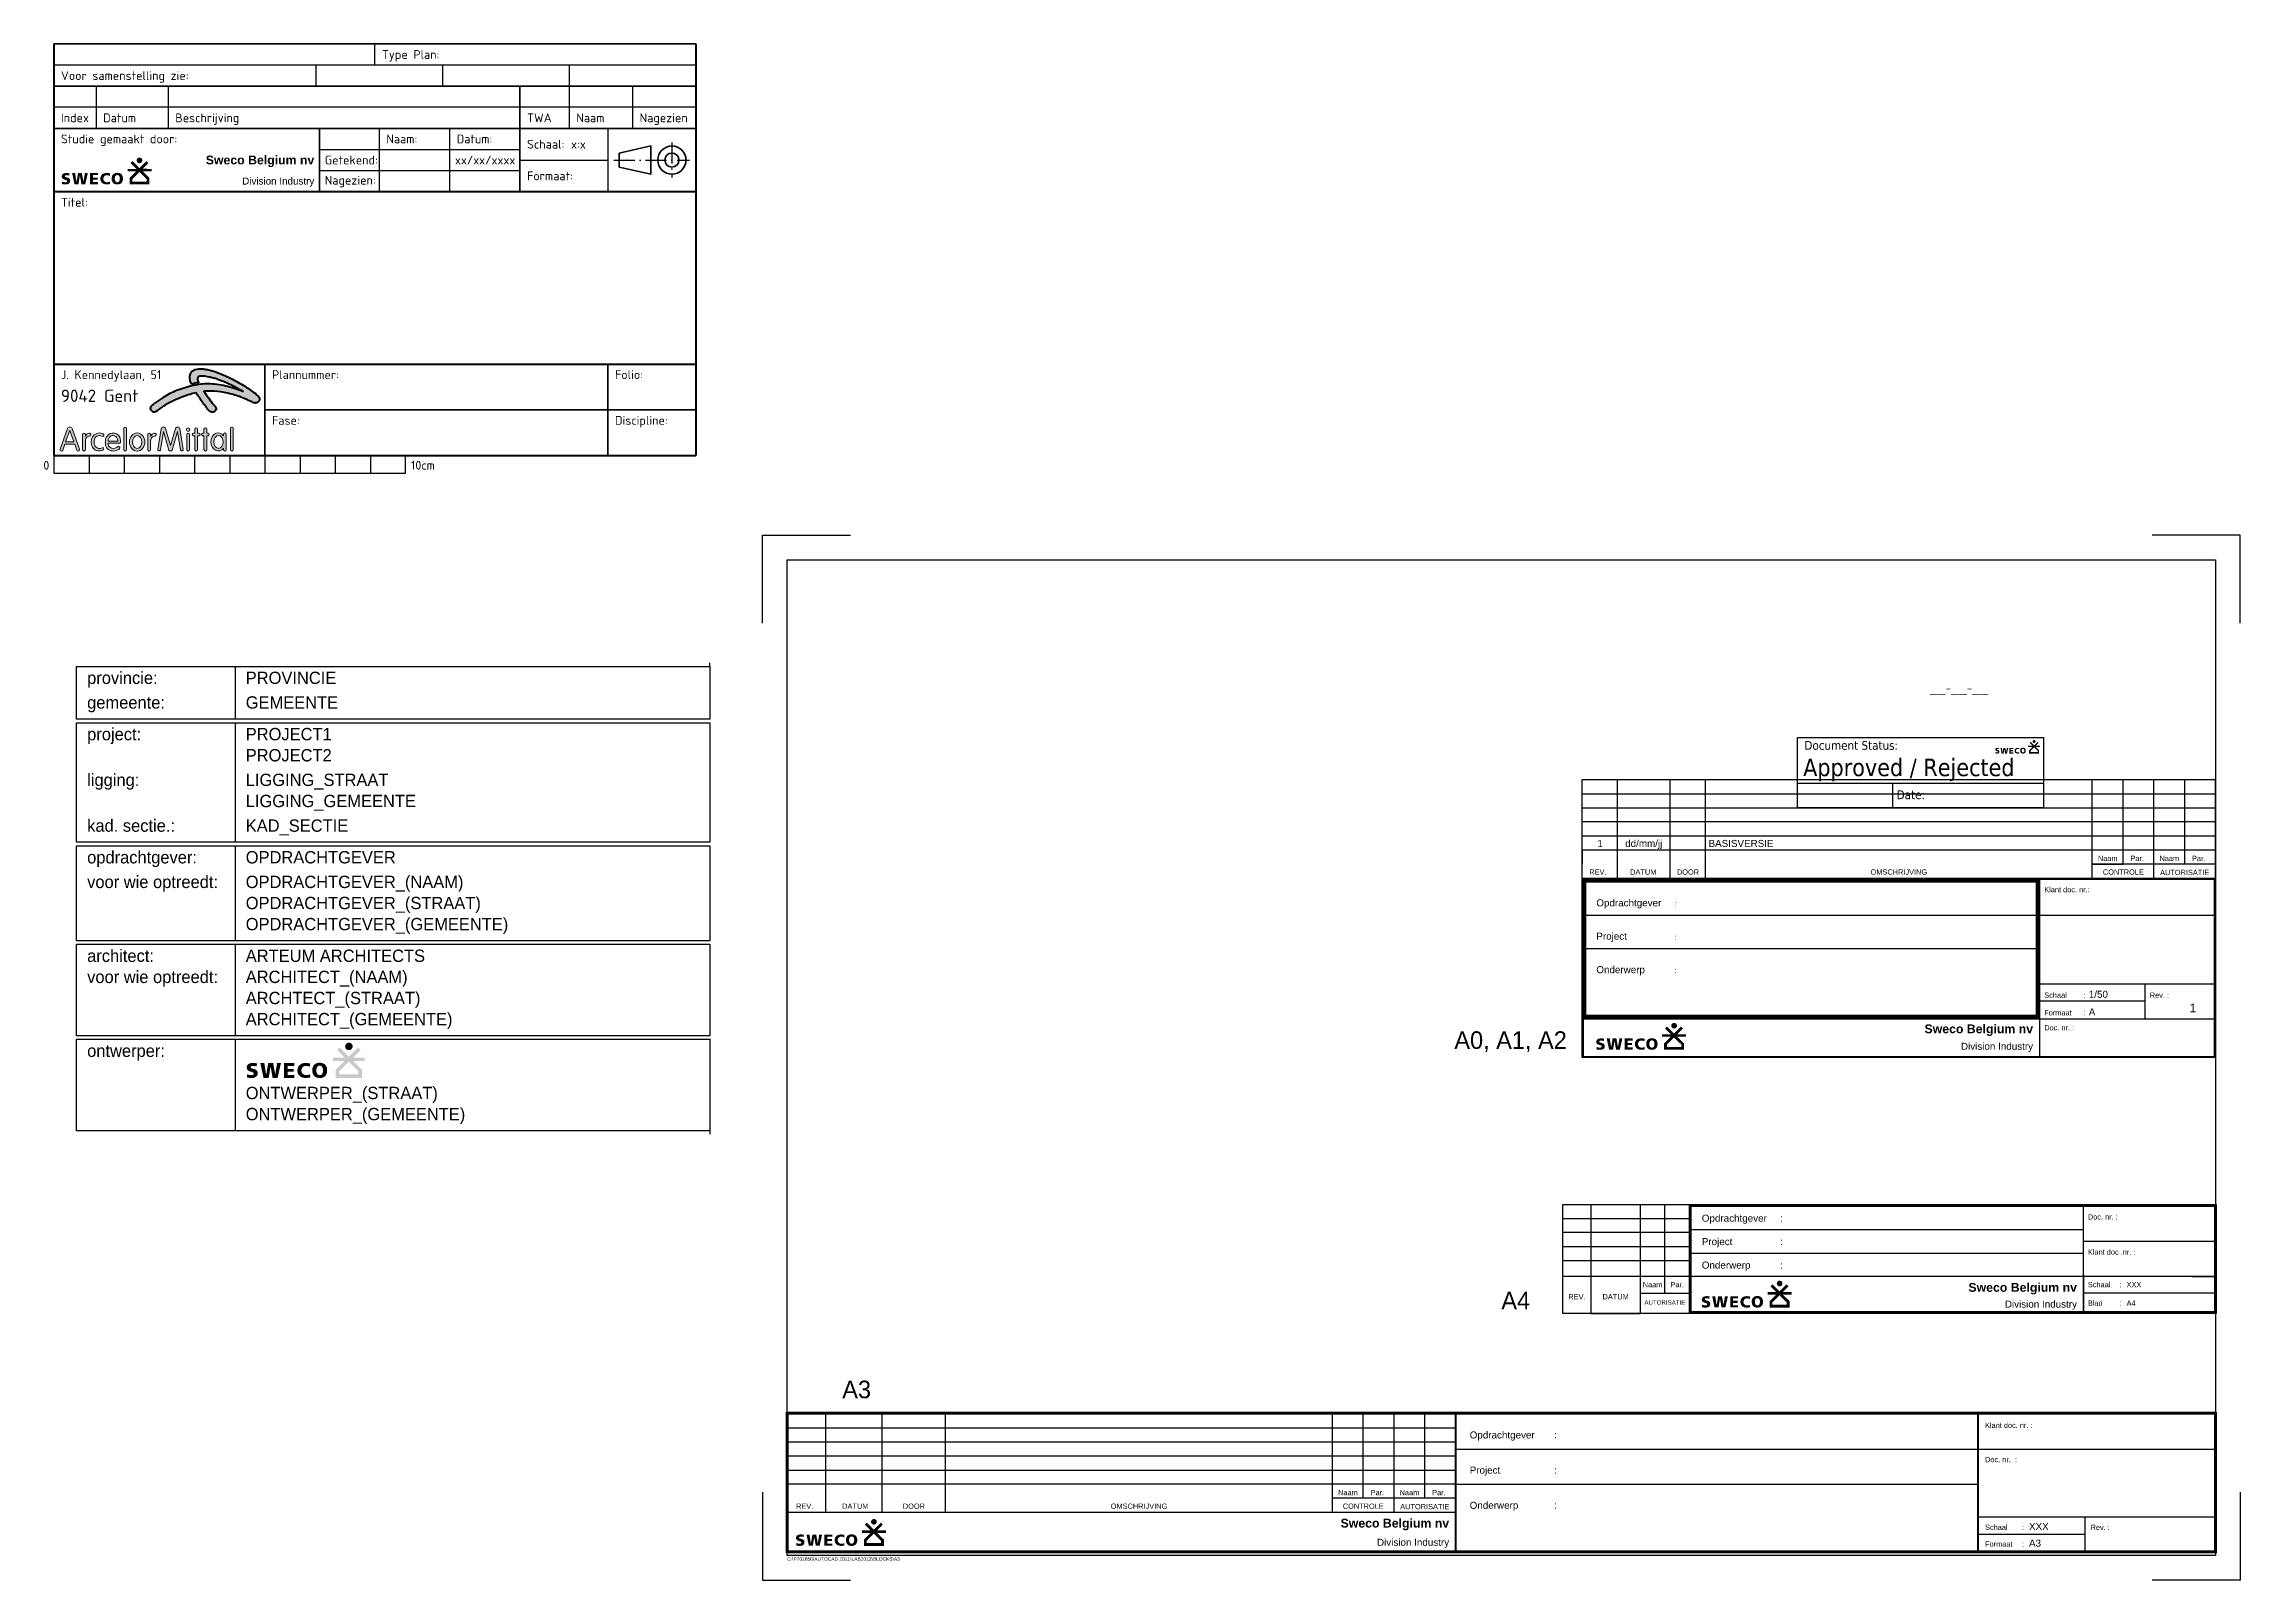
# Model space of a CAD drawing. Header units: millimetres. Extents: x -31216 to 0, y 0 to 21831.
import ezdxf
from ezdxf.enums import TextEntityAlignment as Align

# ---------------------------------------------------------------- set-up
doc = ezdxf.new("R2010")
doc.units = ezdxf.units.MM
doc.linetypes.add('ACAD_ISO10W100', pattern=[18, 12, -3, 0, -3])
for name, color, linetype in [('AC-0000-ALGEMEEN-co-25', 7, 'Continuous'), ('AC-0100-SYMBOOL-co-25', 7, 'Continuous'), ('AC-0300-TEKST-50', 6, 'Continuous'), ('TITEL', 7, 'Continuous')]:
    doc.layers.add(name, color=color, linetype=linetype)
doc.layers.add('Titelhoek_ArcelorMittal', color=7, linetype='Continuous', lineweight=50)
doc.styles.add('Arcelor', font='isocpeur.ttf')
doc.styles.add('GMI_TITEL', font='arial.ttf')
doc.styles.add('GMI_TITLE', font='arial.ttf')
doc.styles.add('Stempels', font='tahoma.ttf')

msp = doc.modelspace()

# ---------------------------------------------------------------- texts
at = {"layer": 'AC-0300-TEKST-50', "transparency": 33554687, "char_height": 250, "attachment_point": 1}
for s, insert in [('A0, A1, A2', (-11168, 7799)), ('A4', (-10500, 4098)), ('A3', (-19868, 2834))]:
    msp.add_mtext(s, dxfattribs=dict(at, insert=insert))

# ---------------------------------------------------------------- blocks, each defined once
blk = doc.blocks.new('A3')
at = {"color": 1, "transparency": 33554687}
for points in [[(-420.00236, 272), (-420.00236, 297), (-395.00236, 297)], [(0, 272), (0, 297), (-25, 297)], [(-420.00236, 25), (-420.00236, 0), (-395.00236, 0)], [(0, 25), (0, 0), (-25, 0)]]:
    blk.add_lwpolyline(points, dxfattribs=at)
at = {"color": 4, "transparency": 33554687}
blk.add_lwpolyline([(-413.00236, 290), (-7, 290), (-7, 7), (-413.00236, 7)], close=True, dxfattribs=at)
at = {"color": 1, "transparency": 33554687, "insert": (-413.00236, 6.5), "char_height": 1, "attachment_point": 1}
blk.add_mtext('C:\\\\P701650\\\\AUTOCAD 2011\\\\LAB2012\\\\BLOCKS\\\\A3', dxfattribs=at)
blk = doc.blocks.new('A$C2BBC04C5')
h = blk.add_hatch(color=7)
h.paths.add_polyline_path([(-4.13, -3.67), (-4.13, -4.57), (-1.29, -4.57), (-1.29, -3.67), (-2.23, -2.73), (-1, -2.73), (-1, -2.36), (-2.24, -2.36), (-1.44, -1.56), (-1.73, -1.27), (-2.71, -2.26), (-3.7, -1.26), (-3.99, -1.54), (-3.17, -2.36), (-4.41, -2.36), (-4.41, -2.73), (-3.18, -2.73)])
h.paths.add_polyline_path([(-3.73, -4.17), (-3.73, -3.84), (-2.71, -2.82), (-1.69, -3.84), (-1.69, -4.17)], flags=16)
for color, points in [(256, [(-3.05, -0.94), (-3.06, -0.96), (-3.08, -1), (-3.08, -1.01), (-3.09, -1.05), (-3.1, -1.07), (-3.1, -1.09), (-3.1, -1.11), (-3.11, -1.13), (-3.11, -1.15), (-3.1, -1.19), (-3.1, -1.21), (-3.1, -1.23), (-3.09, -1.25), (-3.08, -1.29), (-3.08, -1.31), (-3.07, -1.33), (-3.06, -1.34), (-3.04, -1.38), (-3.02, -1.41), (-2.99, -1.44), (-2.98, -1.45), (-2.96, -1.46), (-2.95, -1.47), (-2.93, -1.49), (-2.91, -1.5), (-2.9, -1.51), (-2.88, -1.52), (-2.86, -1.52), (-2.84, -1.53), (-2.81, -1.54), (-2.79, -1.55), (-2.75, -1.55), (-2.73, -1.55), (-2.68, -1.55), (-2.66, -1.55), (-2.62, -1.55), (-2.6, -1.54), (-2.57, -1.53), (-2.52, -1.51), (-2.51, -1.51), (-2.5, -1.5), (-2.48, -1.49), (-2.45, -1.46), (-2.43, -1.45), (-2.41, -1.42), (-2.39, -1.41), (-2.37, -1.38), (-2.36, -1.36), (-2.34, -1.32), (-2.32, -1.28), (-2.31, -1.25), (-2.31, -1.23), (-2.31, -1.21), (-2.3, -1.19), (-2.3, -1.17), (-2.3, -1.13), (-2.3, -1.11), (-2.31, -1.09), (-2.31, -1.05), (-2.33, -1.01), (-2.33, -1), (-2.34, -0.98), (-2.35, -0.96), (-2.36, -0.94), (-2.37, -0.93), (-2.38, -0.91), (-2.39, -0.9), (-2.41, -0.88), (-2.42, -0.87), (-2.45, -0.84), (-2.48, -0.82), (-2.5, -0.81), (-2.51, -0.8), (-2.55, -0.78), (-2.59, -0.77), (-2.62, -0.76), (-2.64, -0.75), (-2.66, -0.75), (-2.68, -0.75), (-2.73, -0.75), (-2.77, -0.75), (-2.79, -0.76), (-2.81, -0.76), (-2.82, -0.77), (-2.84, -0.77), (-2.86, -0.78), (-2.9, -0.8), (-2.91, -0.81), (-2.93, -0.82), (-2.95, -0.83), (-2.96, -0.84), (-2.99, -0.87), (-3.02, -0.9), (-3.03, -0.91), (-3.04, -0.93)]), (7, [(-13.37, -2.98), (-13.43, -3), (-13.45, -3.01), (-13.51, -3.03), (-13.53, -3.05), (-13.56, -3.06), (-13.58, -3.08), (-13.6, -3.09), (-13.63, -3.11), (-13.64, -3.13), (-13.68, -3.17), (-13.7, -3.19), (-13.71, -3.22), (-13.72, -3.24), (-13.74, -3.27), (-13.74, -3.3), (-13.75, -3.33), (-13.76, -3.36), (-13.76, -3.39), (-13.76, -3.43), (-13.76, -3.48), (-13.75, -3.53), (-13.74, -3.57), (-13.73, -3.61), (-13.71, -3.65), (-13.69, -3.68), (-13.67, -3.71), (-13.64, -3.74), (-13.62, -3.76), (-13.59, -3.78), (-13.56, -3.8), (-13.53, -3.82), (-13.49, -3.83), (-13.46, -3.85), (-13.42, -3.86), (-13.39, -3.87), (-13.32, -3.89), (-13.19, -3.93), (-13.1, -3.97), (-13.03, -4.03), (-13.01, -4.11), (-13.02, -4.15), (-13.03, -4.18), (-13.08, -4.23), (-13.18, -4.26), (-13.28, -4.26), (-13.36, -4.26), (-13.4, -4.25), (-13.46, -4.24), (-13.55, -4.22), (-13.65, -4.18), (-13.71, -4.16), (-13.74, -4.5), (-13.72, -4.51), (-13.63, -4.54), (-13.57, -4.55), (-13.54, -4.55), (-13.51, -4.56), (-13.45, -4.57), (-13.39, -4.57), (-13.33, -4.57), (-13.28, -4.57), (-13.21, -4.57), (-13.14, -4.57), (-13.11, -4.57), (-13.04, -4.56), (-13.01, -4.55), (-12.98, -4.54), (-12.95, -4.54), (-12.92, -4.53), (-12.86, -4.51), (-12.81, -4.48), (-12.79, -4.47), (-12.76, -4.45), (-12.74, -4.44), (-12.72, -4.42), (-12.68, -4.38), (-12.66, -4.36), (-12.63, -4.31), (-12.6, -4.26), (-12.59, -4.23), (-12.58, -4.2), (-12.58, -4.16), (-12.57, -4.13), (-12.57, -4.09), (-12.57, -4.05), (-12.57, -4), (-12.58, -3.95), (-12.59, -3.91), (-12.6, -3.87), (-12.62, -3.84), (-12.64, -3.8), (-12.66, -3.77), (-12.69, -3.75), (-12.71, -3.72), (-12.74, -3.7), (-12.77, -3.68), (-12.81, -3.66), (-12.84, -3.65), (-12.88, -3.63), (-12.91, -3.62), (-12.95, -3.61), (-13.02, -3.59), (-13.09, -3.57), (-13.16, -3.55), (-13.21, -3.53), (-13.28, -3.5), (-13.33, -3.44), (-13.33, -3.36), (-13.31, -3.33), (-13.29, -3.3), (-13.22, -3.27), (-13.17, -3.27), (-13.14, -3.26), (-13.08, -3.26), (-13.02, -3.26), (-12.91, -3.26), (-12.84, -3.27), (-12.76, -3.3), (-12.69, -3.33), (-12.65, -3), (-12.7, -2.99), (-12.75, -2.97), (-12.8, -2.97), (-12.85, -2.96), (-12.9, -2.95), (-12.96, -2.95), (-13.01, -2.95), (-13.07, -2.95), (-13.13, -2.95), (-13.19, -2.95), (-13.25, -2.96), (-13.34, -2.97)]), (7, [(-11.67, -4.18), (-11.86, -2.96), (-12.29, -2.96), (-11.94, -4.56), (-11.39, -4.56), (-11.18, -3.33), (-10.96, -4.56), (-10.42, -4.56), (-10.06, -2.96), (-10.47, -2.96), (-10.68, -4.18), (-10.9, -2.96), (-11.44, -2.96), (-11.65, -4.18)]), (7, [(-8.6, -4.56), (-8.6, -4.25), (-9.33, -4.25), (-9.33, -3.9), (-8.67, -3.9), (-8.67, -3.59), (-9.33, -3.59), (-9.33, -3.26), (-8.62, -3.26), (-8.62, -2.96), (-9.73, -2.96), (-9.73, -4.56)]), (7, [(-7.44, -4.57), (-7.39, -4.57), (-7.32, -4.57), (-7.28, -4.57), (-7.25, -4.57), (-7.21, -4.57), (-7.15, -4.56), (-7.09, -4.55), (-7.03, -4.54), (-6.98, -4.53), (-6.93, -4.52), (-6.89, -4.5), (-6.9, -4.18), (-6.98, -4.2), (-7.08, -4.23), (-7.17, -4.25), (-7.25, -4.26), (-7.3, -4.26), (-7.36, -4.26), (-7.41, -4.25), (-7.47, -4.24), (-7.52, -4.23), (-7.54, -4.22), (-7.59, -4.2), (-7.65, -4.16), (-7.71, -4.11), (-7.75, -4.06), (-7.8, -3.98), (-7.83, -3.87), (-7.84, -3.82), (-7.84, -3.79), (-7.84, -3.76), (-7.84, -3.71), (-7.83, -3.64), (-7.82, -3.6), (-7.8, -3.55), (-7.78, -3.51), (-7.76, -3.47), (-7.72, -3.41), (-7.68, -3.38), (-7.66, -3.36), (-7.63, -3.34), (-7.57, -3.3), (-7.52, -3.29), (-7.48, -3.27), (-7.4, -3.26), (-7.36, -3.26), (-7.34, -3.26), (-7.31, -3.26), (-7.25, -3.26), (-7.21, -3.27), (-7.16, -3.28), (-7.1, -3.29), (-7.05, -3.31), (-7, -3.33), (-6.92, -3.36), (-6.89, -3.01), (-6.95, -3), (-7, -2.99), (-7.06, -2.98), (-7.12, -2.97), (-7.18, -2.96), (-7.24, -2.95), (-7.3, -2.95), (-7.36, -2.95), (-7.4, -2.95), (-7.45, -2.95), (-7.5, -2.95), (-7.59, -2.96), (-7.63, -2.97), (-7.68, -2.98), (-7.72, -2.99), (-7.76, -3.01), (-7.8, -3.02), (-7.84, -3.04), (-7.87, -3.06), (-7.91, -3.08), (-7.94, -3.1), (-7.98, -3.12), (-8.01, -3.15), (-8.04, -3.17), (-8.07, -3.2), (-8.09, -3.23), (-8.14, -3.29), (-8.16, -3.33), (-8.18, -3.36), (-8.2, -3.4), (-8.22, -3.44), (-8.23, -3.48), (-8.24, -3.52), (-8.25, -3.57), (-8.26, -3.61), (-8.27, -3.66), (-8.27, -3.71), (-8.27, -3.76), (-8.27, -3.82), (-8.27, -3.87), (-8.26, -3.92), (-8.25, -3.97), (-8.24, -4.02), (-8.23, -4.06), (-8.21, -4.1), (-8.19, -4.14), (-8.17, -4.18), (-8.15, -4.22), (-8.12, -4.25), (-8.1, -4.28), (-8.07, -4.31), (-8.04, -4.34), (-8.01, -4.37), (-7.98, -4.39), (-7.94, -4.42), (-7.91, -4.44), (-7.87, -4.46), (-7.84, -4.48), (-7.8, -4.49), (-7.76, -4.51), (-7.72, -4.52), (-7.68, -4.53), (-7.64, -4.54), (-7.6, -4.55), (-7.56, -4.56), (-7.52, -4.56), (-7.48, -4.57)])]:
    blk.add_hatch(color=color).paths.add_polyline_path(points)
h = blk.add_hatch(color=7)
h.paths.add_polyline_path([(-5.87, -4.58), (-5.82, -4.57), (-5.77, -4.57), (-5.73, -4.57), (-5.68, -4.56), (-5.64, -4.55), (-5.6, -4.54), (-5.56, -4.53), (-5.52, -4.52), (-5.45, -4.49), (-5.42, -4.47), (-5.38, -4.45), (-5.35, -4.43), (-5.32, -4.4), (-5.27, -4.35), (-5.25, -4.33), (-5.22, -4.3), (-5.2, -4.27), (-5.18, -4.24), (-5.16, -4.2), (-5.15, -4.17), (-5.13, -4.13), (-5.12, -4.09), (-5.11, -4.06), (-5.09, -4.02), (-5.09, -3.97), (-5.08, -3.93), (-5.07, -3.89), (-5.07, -3.84), (-5.07, -3.8), (-5.07, -3.7), (-5.07, -3.66), (-5.07, -3.61), (-5.08, -3.57), (-5.09, -3.53), (-5.09, -3.48), (-5.1, -3.44), (-5.12, -3.41), (-5.13, -3.37), (-5.15, -3.33), (-5.16, -3.3), (-5.18, -3.27), (-5.2, -3.23), (-5.22, -3.2), (-5.24, -3.17), (-5.27, -3.15), (-5.29, -3.12), (-5.32, -3.1), (-5.35, -3.07), (-5.38, -3.05), (-5.41, -3.03), (-5.48, -3), (-5.52, -2.98), (-5.56, -2.97), (-5.6, -2.96), (-5.64, -2.95), (-5.68, -2.94), (-5.72, -2.93), (-5.77, -2.93), (-5.82, -2.93), (-5.91, -2.93), (-5.96, -2.93), (-6.01, -2.93), (-6.05, -2.94), (-6.09, -2.95), (-6.13, -2.96), (-6.17, -2.97), (-6.21, -2.98), (-6.25, -3), (-6.28, -3.01), (-6.32, -3.03), (-6.35, -3.05), (-6.38, -3.07), (-6.41, -3.1), (-6.44, -3.12), (-6.49, -3.17), (-6.51, -3.2), (-6.53, -3.23), (-6.55, -3.27), (-6.57, -3.3), (-6.59, -3.33), (-6.6, -3.37), (-6.61, -3.41), (-6.63, -3.44), (-6.64, -3.48), (-6.65, -3.53), (-6.65, -3.57), (-6.66, -3.61), (-6.66, -3.66), (-6.67, -3.75), (-6.66, -3.8), (-6.66, -3.84), (-6.66, -3.89), (-6.65, -3.93), (-6.65, -3.97), (-6.64, -4.02), (-6.63, -4.06), (-6.61, -4.09), (-6.6, -4.13), (-6.58, -4.17), (-6.57, -4.2), (-6.55, -4.24), (-6.53, -4.27), (-6.51, -4.3), (-6.49, -4.33), (-6.46, -4.35), (-6.43, -4.38), (-6.41, -4.4), (-6.38, -4.43), (-6.35, -4.45), (-6.32, -4.47), (-6.28, -4.49), (-6.25, -4.5), (-6.21, -4.52), (-6.17, -4.53), (-6.13, -4.54), (-6.09, -4.55), (-6.05, -4.56), (-6.01, -4.57), (-5.96, -4.57), (-5.91, -4.57)])
h.paths.add_polyline_path([(-5.99, -4.24), (-6.02, -4.22), (-6.1, -4.17), (-6.13, -4.12), (-6.16, -4.07), (-6.18, -4.03), (-6.19, -4), (-6.2, -3.96), (-6.21, -3.92), (-6.22, -3.82), (-6.23, -3.73), (-6.22, -3.62), (-6.2, -3.53), (-6.18, -3.46), (-6.15, -3.41), (-6.13, -3.36), (-6.07, -3.3), (-6.03, -3.28), (-5.99, -3.26), (-5.91, -3.24), (-5.87, -3.24), (-5.83, -3.24), (-5.75, -3.26), (-5.7, -3.28), (-5.66, -3.31), (-5.6, -3.37), (-5.58, -3.41), (-5.56, -3.45), (-5.54, -3.49), (-5.53, -3.53), (-5.51, -3.64), (-5.5, -3.73), (-5.51, -3.84), (-5.52, -3.93), (-5.53, -3.96), (-5.54, -4.01), (-5.56, -4.05), (-5.58, -4.1), (-5.63, -4.16), (-5.69, -4.22), (-5.74, -4.24), (-5.76, -4.25), (-5.84, -4.26), (-5.95, -4.26)], flags=16)
blk = doc.blocks.new('Approved-Rejected')
at = {"color": 4, "transparency": 33554687}
for p, q in [((0, 7), (27, 7)), ((27, 7.01), (27, 0))]:
    blk.add_line(p, q, dxfattribs=at)
at = {"transparency": 33554687}
blk.add_line((27, 7), (70, 7), dxfattribs=at)
at = {"color": 4, "transparency": 33554687}
blk.add_lwpolyline([(0, 20), (70, 20), (70, 0), (0, 0)], close=True, dxfattribs=at)
at = {"transparency": 33554687}
blk.add_blockref('A$C2BBC04C5', (70, 20), dxfattribs=at)
at = {"transparency": 33554687, "style": 'Stempels'}
for s, p in [('Document Status:', (2, 16.5)), ('Date:', (28.22, 2.46))]:
    blk.add_text(s, height=2.5, dxfattribs=at).set_placement(p)
at = {"color": 12, "transparency": 33554687, "style": 'Stempels'}
blk.add_text('Approved / Rejected', height=5, dxfattribs=at).set_placement((1.64, 9))
at = {"transparency": 33554687, "style": 'Stempels', "width": 1.5}
blk.add_attdef('DATE', (37.68, 2.46), '', height=2.5, dxfattribs=at)
blk = doc.blocks.new('A$C3DD31897')
h = blk.add_hatch(color=7)
h.paths.add_polyline_path([(21.53, 3.28), (21.53, 1.46), (27.21, 1.46), (27.21, 3.28), (25.31, 5.15), (27.78, 5.15), (27.78, 5.9), (25.31, 5.9), (26.91, 7.5), (26.33, 8.06), (24.36, 6.09), (22.38, 8.09), (21.81, 7.52), (23.44, 5.9), (20.97, 5.9), (20.97, 5.15), (23.43, 5.15)])
h.paths.add_polyline_path([(22.33, 2.27), (22.33, 2.94), (24.36, 4.96), (26.41, 2.94), (26.41, 2.27)], flags=16)
for color, points in [(256, [(23.69, 8.72), (23.67, 8.69), (23.63, 8.62), (23.62, 8.58), (23.6, 8.51), (23.59, 8.47), (23.58, 8.43), (23.58, 8.39), (23.57, 8.35), (23.57, 8.31), (23.58, 8.22), (23.58, 8.18), (23.59, 8.15), (23.6, 8.11), (23.62, 8.03), (23.63, 7.99), (23.65, 7.96), (23.67, 7.93), (23.71, 7.85), (23.75, 7.8), (23.81, 7.74), (23.83, 7.71), (23.86, 7.69), (23.89, 7.66), (23.93, 7.64), (23.96, 7.62), (23.99, 7.6), (24.03, 7.58), (24.06, 7.57), (24.1, 7.55), (24.17, 7.53), (24.21, 7.52), (24.29, 7.51), (24.33, 7.5), (24.42, 7.5), (24.46, 7.51), (24.54, 7.52), (24.58, 7.53), (24.65, 7.55), (24.74, 7.59), (24.76, 7.6), (24.79, 7.62), (24.83, 7.64), (24.89, 7.69), (24.91, 7.71), (24.97, 7.77), (24.99, 7.8), (25.04, 7.86), (25.06, 7.89), (25.1, 7.97), (25.14, 8.05), (25.15, 8.11), (25.16, 8.15), (25.17, 8.18), (25.18, 8.22), (25.18, 8.27), (25.18, 8.35), (25.18, 8.39), (25.17, 8.43), (25.15, 8.51), (25.13, 8.58), (25.11, 8.62), (25.1, 8.65), (25.08, 8.69), (25.06, 8.72), (25.04, 8.76), (25.02, 8.79), (24.99, 8.82), (24.97, 8.85), (24.94, 8.88), (24.89, 8.93), (24.83, 8.98), (24.79, 8.99), (24.76, 9.02), (24.69, 9.05), (24.61, 9.08), (24.54, 9.1), (24.5, 9.1), (24.46, 9.11), (24.42, 9.11), (24.33, 9.11), (24.25, 9.1), (24.21, 9.1), (24.17, 9.09), (24.14, 9.08), (24.1, 9.06), (24.06, 9.05), (23.99, 9.02), (23.96, 8.99), (23.93, 8.98), (23.89, 8.95), (23.86, 8.93), (23.81, 8.88), (23.75, 8.82), (23.73, 8.79), (23.71, 8.76)]), (7, [(3.23, 4.68), (3.17, 4.68), (3.05, 4.65), (2.93, 4.61), (2.88, 4.59), (2.77, 4.55), (2.72, 4.52), (2.67, 4.49), (2.62, 4.46), (2.58, 4.43), (2.53, 4.39), (2.49, 4.35), (2.42, 4.27), (2.39, 4.22), (2.36, 4.17), (2.34, 4.12), (2.31, 4.07), (2.3, 4.01), (2.28, 3.95), (2.27, 3.89), (2.26, 3.82), (2.26, 3.75), (2.26, 3.65), (2.28, 3.55), (2.3, 3.47), (2.32, 3.39), (2.36, 3.32), (2.4, 3.25), (2.44, 3.19), (2.49, 3.14), (2.55, 3.09), (2.61, 3.05), (2.67, 3.01), (2.73, 2.98), (2.8, 2.94), (2.87, 2.92), (2.94, 2.89), (3, 2.87), (3.14, 2.82), (3.34, 2.77), (3.4, 2.74), (3.49, 2.71), (3.6, 2.66), (3.7, 2.57), (3.74, 2.48), (3.76, 2.36), (3.74, 2.32), (3.73, 2.27), (3.66, 2.19), (3.57, 2.14), (3.48, 2.11), (3.38, 2.1), (3.28, 2.09), (3.23, 2.09), (3.14, 2.09), (3.04, 2.1), (2.98, 2.11), (2.92, 2.12), (2.82, 2.14), (2.69, 2.17), (2.49, 2.25), (2.37, 2.29), (2.3, 1.6), (2.35, 1.58), (2.4, 1.57), (2.46, 1.55), (2.52, 1.54), (2.64, 1.51), (2.7, 1.5), (2.76, 1.49), (2.88, 1.48), (3.01, 1.47), (3.12, 1.47), (3.23, 1.47), (3.37, 1.47), (3.5, 1.47), (3.57, 1.48), (3.7, 1.5), (3.76, 1.51), (3.82, 1.52), (3.88, 1.54), (3.94, 1.55), (4.06, 1.59), (4.16, 1.65), (4.21, 1.67), (4.26, 1.7), (4.31, 1.74), (4.35, 1.77), (4.43, 1.85), (4.47, 1.89), (4.53, 1.99), (4.58, 2.1), (4.6, 2.16), (4.62, 2.22), (4.63, 2.29), (4.64, 2.35), (4.65, 2.43), (4.65, 2.5), (4.65, 2.61), (4.63, 2.7), (4.61, 2.79), (4.59, 2.87), (4.55, 2.94), (4.51, 3), (4.46, 3.06), (4.41, 3.12), (4.36, 3.17), (4.3, 3.21), (4.24, 3.25), (4.17, 3.29), (4.1, 3.32), (4.03, 3.35), (3.96, 3.37), (3.89, 3.39), (3.75, 3.44), (3.61, 3.48), (3.54, 3.49), (3.43, 3.53), (3.37, 3.56), (3.28, 3.59), (3.18, 3.66), (3.13, 3.75), (3.12, 3.86), (3.14, 3.91), (3.16, 3.95), (3.23, 4.02), (3.31, 4.05), (3.45, 4.09), (3.53, 4.09), (3.63, 4.1), (3.72, 4.1), (3.81, 4.1), (3.96, 4.09), (4.08, 4.07), (4.22, 4.03), (4.3, 4), (4.41, 3.96), (4.48, 4.62), (4.39, 4.64), (4.29, 4.66), (4.19, 4.68), (4.09, 4.69), (3.98, 4.7), (3.87, 4.71), (3.76, 4.72), (3.65, 4.72), (3.53, 4.72), (3.41, 4.71), (3.29, 4.7)]), (7, [(6.45, 2.26), (6.07, 4.68), (5.2, 4.68), (5.9, 1.5), (7.01, 1.5), (7.42, 3.96), (7.87, 1.5), (8.94, 1.5), (9.67, 4.68), (8.84, 4.68), (8.43, 2.26), (7.98, 4.68), (6.9, 4.68), (6.49, 2.26)]), (7, [(12.58, 1.5), (12.58, 2.12), (11.13, 2.12), (11.13, 2.81), (12.44, 2.81), (12.44, 3.44), (11.13, 3.44), (11.13, 4.1), (12.55, 4.1), (12.55, 4.68), (10.33, 4.68), (10.33, 1.5)]), (7, [(14.91, 1.47), (14.99, 1.47), (15.15, 1.47), (15.23, 1.47), (15.29, 1.47), (15.36, 1.48), (15.49, 1.49), (15.61, 1.51), (15.72, 1.53), (15.82, 1.55), (15.92, 1.58), (16.01, 1.6), (15.97, 2.26), (15.88, 2.22), (15.79, 2.19), (15.63, 2.14), (15.49, 2.12), (15.36, 2.1), (15.28, 2.09), (15.23, 2.09), (15.18, 2.09), (15.09, 2.09), (15.01, 2.1), (14.95, 2.11), (14.88, 2.12), (14.8, 2.14), (14.75, 2.16), (14.67, 2.19), (14.61, 2.22), (14.56, 2.24), (14.48, 2.29), (14.44, 2.33), (14.38, 2.38), (14.3, 2.47), (14.22, 2.59), (14.17, 2.71), (14.13, 2.83), (14.12, 2.92), (14.11, 2.98), (14.11, 3.04), (14.11, 3.09), (14.11, 3.18), (14.12, 3.28), (14.13, 3.35), (14.15, 3.4), (14.18, 3.51), (14.22, 3.59), (14.24, 3.63), (14.27, 3.67), (14.3, 3.72), (14.36, 3.79), (14.42, 3.85), (14.47, 3.89), (14.53, 3.93), (14.57, 3.96), (14.62, 3.98), (14.68, 4.02), (14.75, 4.04), (14.8, 4.06), (14.92, 4.08), (15.07, 4.1), (15.16, 4.1), (15.29, 4.09), (15.37, 4.08), (15.47, 4.06), (15.58, 4.03), (15.63, 4.02), (15.68, 4), (15.73, 3.98), (15.78, 3.96), (15.84, 3.94), (15.89, 3.91), (15.94, 3.89), (16.01, 4.58), (15.89, 4.61), (15.78, 4.63), (15.66, 4.66), (15.54, 4.68), (15.42, 4.69), (15.31, 4.71), (15.19, 4.72), (15.07, 4.72), (14.98, 4.72), (14.88, 4.71), (14.79, 4.7), (14.7, 4.69), (14.61, 4.68), (14.52, 4.66), (14.43, 4.64), (14.35, 4.62), (14.27, 4.59), (14.19, 4.57), (14.11, 4.53), (14.04, 4.5), (13.97, 4.46), (13.9, 4.41), (13.83, 4.37), (13.77, 4.32), (13.71, 4.27), (13.65, 4.21), (13.6, 4.15), (13.5, 4.03), (13.46, 3.96), (13.42, 3.89), (13.38, 3.81), (13.35, 3.74), (13.32, 3.65), (13.3, 3.57), (13.28, 3.48), (13.26, 3.39), (13.25, 3.29), (13.24, 3.19), (13.24, 3.09), (13.24, 2.98), (13.25, 2.87), (13.27, 2.77), (13.28, 2.67), (13.31, 2.58), (13.33, 2.49), (13.37, 2.41), (13.41, 2.33), (13.45, 2.25), (13.49, 2.18), (13.54, 2.11), (13.59, 2.04), (13.65, 1.98), (13.71, 1.93), (13.77, 1.87), (13.83, 1.82), (13.9, 1.78), (13.97, 1.73), (14.04, 1.7), (14.11, 1.66), (14.19, 1.63), (14.27, 1.6), (14.35, 1.57), (14.42, 1.55), (14.5, 1.53), (14.58, 1.51), (14.67, 1.5), (14.75, 1.49), (14.83, 1.47)])]:
    blk.add_hatch(color=color).paths.add_polyline_path(points)
h = blk.add_hatch(color=7)
h.paths.add_polyline_path([(18.05, 1.46), (18.15, 1.46), (18.24, 1.47), (18.33, 1.48), (18.42, 1.49), (18.51, 1.51), (18.59, 1.53), (18.67, 1.55), (18.74, 1.57), (18.89, 1.64), (18.95, 1.67), (19.02, 1.71), (19.08, 1.76), (19.14, 1.8), (19.25, 1.9), (19.29, 1.96), (19.34, 2.02), (19.38, 2.08), (19.42, 2.14), (19.46, 2.21), (19.49, 2.28), (19.52, 2.35), (19.55, 2.42), (19.57, 2.5), (19.6, 2.58), (19.61, 2.66), (19.63, 2.75), (19.64, 2.84), (19.65, 2.92), (19.65, 3.02), (19.65, 3.11), (19.65, 3.2), (19.65, 3.3), (19.64, 3.39), (19.63, 3.47), (19.61, 3.56), (19.6, 3.64), (19.58, 3.72), (19.55, 3.8), (19.52, 3.87), (19.49, 3.95), (19.46, 4.02), (19.42, 4.08), (19.38, 4.15), (19.34, 4.21), (19.3, 4.26), (19.25, 4.32), (19.2, 4.37), (19.14, 4.42), (19.08, 4.47), (19.02, 4.51), (18.96, 4.55), (18.82, 4.62), (18.75, 4.64), (18.67, 4.67), (18.59, 4.7), (18.51, 4.71), (18.42, 4.73), (18.34, 4.74), (18.25, 4.75), (18.15, 4.76), (18.05, 4.76), (17.96, 4.76), (17.86, 4.75), (17.77, 4.74), (17.68, 4.73), (17.6, 4.71), (17.52, 4.7), (17.44, 4.67), (17.36, 4.64), (17.29, 4.62), (17.22, 4.58), (17.15, 4.55), (17.09, 4.51), (17.02, 4.47), (16.97, 4.42), (16.91, 4.37), (16.81, 4.26), (16.76, 4.21), (16.72, 4.15), (16.68, 4.08), (16.65, 4.02), (16.61, 3.95), (16.58, 3.87), (16.56, 3.8), (16.53, 3.72), (16.51, 3.64), (16.49, 3.56), (16.48, 3.47), (16.47, 3.39), (16.46, 3.3), (16.46, 3.2), (16.45, 3.11), (16.46, 3.02), (16.46, 2.92), (16.47, 2.84), (16.48, 2.75), (16.49, 2.66), (16.51, 2.58), (16.53, 2.5), (16.56, 2.42), (16.58, 2.35), (16.62, 2.28), (16.65, 2.21), (16.68, 2.14), (16.72, 2.08), (16.77, 2.02), (16.81, 1.96), (16.86, 1.9), (16.91, 1.85), (16.97, 1.8), (17.03, 1.76), (17.09, 1.71), (17.15, 1.67), (17.22, 1.64), (17.29, 1.61), (17.36, 1.57), (17.44, 1.55), (17.52, 1.53), (17.6, 1.51), (17.69, 1.49), (17.77, 1.48), (17.86, 1.47), (17.96, 1.46)])
h.paths.add_polyline_path([(18.05, 2.09), (17.96, 2.1), (17.92, 2.1), (17.85, 2.12), (17.8, 2.14), (17.75, 2.16), (17.65, 2.23), (17.6, 2.27), (17.56, 2.32), (17.52, 2.37), (17.5, 2.4), (17.48, 2.44), (17.44, 2.51), (17.42, 2.56), (17.4, 2.62), (17.38, 2.69), (17.37, 2.73), (17.35, 2.83), (17.33, 2.98), (17.33, 3.11), (17.33, 3.21), (17.35, 3.37), (17.37, 3.5), (17.4, 3.61), (17.42, 3.68), (17.44, 3.72), (17.46, 3.75), (17.48, 3.79), (17.5, 3.84), (17.56, 3.91), (17.63, 3.98), (17.74, 4.06), (17.86, 4.11), (17.97, 4.13), (18.05, 4.13), (18.1, 4.13), (18.15, 4.12), (18.24, 4.11), (18.33, 4.08), (18.43, 4.02), (18.48, 3.98), (18.52, 3.95), (18.56, 3.89), (18.6, 3.85), (18.63, 3.79), (18.67, 3.71), (18.7, 3.63), (18.72, 3.58), (18.74, 3.5), (18.76, 3.34), (18.78, 3.14), (18.77, 2.94), (18.74, 2.75), (18.72, 2.69), (18.71, 2.63), (18.67, 2.51), (18.63, 2.44), (18.6, 2.39), (18.53, 2.29), (18.44, 2.21), (18.36, 2.16), (18.31, 2.14), (18.26, 2.12), (18.15, 2.1), (18.1, 2.09)], flags=16)
blk = doc.blocks.new('TH-GI-A3-N')
at = {"layer": 'TITEL', "color": 7, "transparency": 33554687}
for p, q in [((11, 11.25), (11, 39.25)), ((27, 11.25), (27, 39.25)), ((45, 11.25), (45, 39.25)), ((155, 11.25), (155, 39.25)), ((163.75, 15.25), (163.75, 39.25)), ((172.5, 11.25), (172.5, 39.25)), ((181.25, 15.25), (181.25, 39.25)), ((0.25, 35.25), (190, 35.25)), ((0.25, 31.25), (190, 31.25)), ((190, 27.25), (0.25, 27.25)), ((190, 29.25), (405.75, 29.25)), ((0.25, 23.25), (190, 23.25)), ((190, 19.25), (0.25, 19.25)), ((190, 19.25), (338.5, 19.25)), ((172.5, 15.25), (155, 15.25)), ((190, 15.25), (172.5, 15.25)), ((190, 11.25), (0.25, 11.25)), ((338.5, 10), (405.75, 10)), ((369, 0.25), (369, 10)), ((369, 5), (338.5, 5))]:
    blk.add_line(p, q, dxfattribs=at)
at = {"layer": 'TITEL', "color": 7, "transparency": 33554687, "const_width": 0.5}
blk.add_lwpolyline([(406, 0), (0, 0), (0, 39.5), (406, 39.5)], close=True, dxfattribs=at)
at = {"layer": 'TITEL', "transparency": 33554687}
for points in [[(-0.25, 39.75), (406.25, 39.75), (406.25, -0.25), (-0.25, -0.25)], [(0.25, 39.25), (405.75, 39.25), (405.75, 0.25), (0.25, 0.25)]]:
    blk.add_lwpolyline(points, close=True, dxfattribs=at)
at = {"layer": 'TITEL', "color": 7, "transparency": 33554687, "const_width": 0.5}
for points in [[(190, 39.5), (190, 0)], [(338.5, 0), (338.5, 39.5)]]:
    blk.add_lwpolyline(points, dxfattribs=at)
at = {"transparency": 33554687}
blk.add_blockref('A$C3DD31897', (0.25, 0.25), dxfattribs=at)
at = {"layer": 'TITEL', "color": 7, "transparency": 33554687, "style": 'GMI_TITLE'}
for s, height, p in [('Opdrachtgever', 2, (194, 32.25)), (':', 2, (218, 32.25)), ('Klant doc. nr. :', 1.5, (340.5, 35.25)), ('Doc. nr.  :', 1.5, (340.5, 25.51)), ('Project', 2, (194, 22.25)), (':', 2, (218, 22.25)), ('REV.', 1.5, (2.51, 12.25)), ('DATUM', 1.5, (15.62, 12.25)), ('Naam', 1.5, (156.58, 16.12)), ('Par.', 1.5, (165.84, 16.12)), ('Naam', 1.5, (174.08, 16.12)), ('Par.', 1.5, (183.34, 16.12)), ('Onderwerp', 2, (194, 12.25)), (':', 2, (218, 12.25)), ('Schaal', 1.5, (340.5, 6.25)), (':', 1.5, (351, 6.25)), ('Rev. :', 1.5, (370.5, 6.25)), ('Formaat', 1.5, (340.5, 1.5)), (':', 1.5, (351, 1.5))]:
    blk.add_text(s, height=height, dxfattribs=at).set_placement(p)
for s, p in [('DOOR', (36, 12.25)), ('OMSCHRIJVING', (100, 12.25)), ('CONTROLE', (163.75, 12.25)), ('AUTORISATIE', (181.25, 12.12))]:
    blk.add_text(s, height=1.5, dxfattribs=at).set_placement(p, align=Align.CENTER)
at = {"layer": 'TITEL', "transparency": 33554687, "attachment_point": 3, "style": 'GMI_TITEL'}
for s, width, insert, char_height in [('\\pt35;{\\fArial|b1|i0|c0|p34;Sweco Belgium nv}', 31.8721, (188.15, 9.43), 2.5), ('\\pt28;Division Industry', 25.1013, (188.15, 3.74), 2)]:
    blk.add_mtext_dynamic_manual_height_columns(s, width=width, gutter_width=12.5, heights=[0], dxfattribs=dict(at, insert=insert, char_height=char_height))
at = {"layer": 'TITEL', "color": 7, "transparency": 33554687, "style": 'GMI_TITLE'}
for tag, p in [('REVISIE', (5.59, 36.13)), ('DATUM', (18.98, 36.13)), ('REVISIE', (5.59, 32.13)), ('DATUM', (18.98, 32.13)), ('REVISIE', (5.59, 28.13)), ('REVISIE', (5.59, 24.13)), ('DATUM', (18.98, 28.13)), ('DATUM', (18.98, 24.13)), ('REVISIE', (5.59, 20.13)), ('DATUM', (18.98, 20.13))]:
    blk.add_attdef(tag, text='', height=2, dxfattribs=at).set_placement(p, align=Align.CENTER)
for tag, p in [('DOOR', (27.54, 36.13)), ('OMSCHRIJVING', (45.91, 36.13)), ('CONTNAAM', (155.62, 36.13)), ('AUTNAAM', (173.12, 36.13)), ('DOOR', (27.54, 32.13)), ('OMSCHRIJVING', (45.91, 32.13)), ('CONTNAAM', (155.62, 32.13)), ('AUTNAAM', (173.12, 32.13)), ('DOOR', (27.54, 28.13)), ('DOOR', (27.54, 24.13)), ('OMSCHRIJVING', (45.91, 28.13)), ('OMSCHRIJVING', (45.91, 24.13)), ('CONTNAAM', (155.62, 28.13)), ('CONTNAAM', (155.62, 24.13)), ('AUTNAAM', (173.12, 28.13)), ('AUTNAAM', (173.12, 24.13)), ('DOOR', (27.54, 20.13)), ('OMSCHRIJVING', (45.91, 20.13)), ('CONTNAAM', (155.62, 20.13)), ('AUTNAAM', (173.12, 20.13)), ('SCHAAL', (353.01, 6.25)), ('FORMAAT', (353.01, 1.5))]:
    blk.add_attdef(tag, p, '', height=2, dxfattribs=at)
at = {"layer": 'TITEL', "transparency": 33554687, "style": 'GMI_TITLE'}
for tag, p, height in [('OPDRACHTGEVER', (221.83, 32.25), 3), ('DOCNRKLANT.', (340.5, 30.75), 2.5), ('PROJECT', (221.83, 22.25), 3), ('DOCNR.', (340.5, 21.24), 2.5), ('ONDERW1', (221.83, 12.25), 3), ('ONDERW2', (221.83, 5.25), 3)]:
    blk.add_attdef(tag, p, '', height=height, dxfattribs=at)
blk.add_attdef('REVISIE', text='', height=2.5, dxfattribs=at).set_placement((385.67, 1.5), align=Align.CENTER)
blk = doc.blocks.new('A$C11B52075')
h = blk.add_hatch(color=7)
h.paths.add_polyline_path([(23.02, 3.78), (23.02, 1.97), (28.7, 1.97), (28.7, 3.78), (26.8, 5.66), (29.27, 5.66), (29.27, 6.4), (26.8, 6.41), (28.4, 8.01), (27.82, 8.57), (25.85, 6.6), (23.87, 8.6), (23.3, 8.03), (24.93, 6.4), (22.46, 6.4), (22.46, 5.66), (24.92, 5.66)])
h.paths.add_polyline_path([(23.82, 2.77), (23.82, 3.45), (25.85, 5.47), (27.9, 3.45), (27.9, 2.77)], flags=16)
for color, points in [(256, [(25.18, 9.23), (25.16, 9.2), (25.12, 9.13), (25.11, 9.09), (25.09, 9.02), (25.08, 8.98), (25.07, 8.94), (25.06, 8.9), (25.06, 8.86), (25.06, 8.81), (25.06, 8.73), (25.07, 8.69), (25.08, 8.65), (25.09, 8.61), (25.11, 8.54), (25.12, 8.5), (25.14, 8.47), (25.16, 8.43), (25.2, 8.36), (25.24, 8.3), (25.29, 8.25), (25.32, 8.22), (25.35, 8.19), (25.38, 8.17), (25.41, 8.15), (25.45, 8.13), (25.48, 8.11), (25.52, 8.09), (25.55, 8.07), (25.59, 8.06), (25.66, 8.03), (25.7, 8.03), (25.78, 8.01), (25.82, 8.01), (25.9, 8.01), (25.95, 8.01), (26.03, 8.03), (26.06, 8.03), (26.14, 8.06), (26.23, 8.1), (26.25, 8.11), (26.28, 8.13), (26.31, 8.15), (26.38, 8.19), (26.4, 8.22), (26.46, 8.27), (26.48, 8.3), (26.53, 8.36), (26.55, 8.4), (26.59, 8.47), (26.63, 8.55), (26.64, 8.61), (26.65, 8.65), (26.66, 8.69), (26.66, 8.73), (26.67, 8.77), (26.67, 8.86), (26.66, 8.9), (26.66, 8.94), (26.64, 9.02), (26.62, 9.09), (26.6, 9.13), (26.59, 9.16), (26.57, 9.2), (26.55, 9.23), (26.53, 9.26), (26.51, 9.3), (26.48, 9.33), (26.46, 9.35), (26.43, 9.38), (26.38, 9.43), (26.31, 9.48), (26.28, 9.5), (26.25, 9.52), (26.18, 9.56), (26.1, 9.58), (26.03, 9.6), (25.99, 9.61), (25.95, 9.61), (25.9, 9.62), (25.82, 9.62), (25.74, 9.61), (25.7, 9.6), (25.66, 9.59), (25.62, 9.58), (25.59, 9.57), (25.55, 9.56), (25.48, 9.52), (25.45, 9.5), (25.41, 9.48), (25.38, 9.46), (25.35, 9.43), (25.29, 9.38), (25.24, 9.33), (25.22, 9.3), (25.2, 9.26)]), (7, [(4.72, 5.19), (4.66, 5.18), (4.54, 5.15), (4.42, 5.12), (4.37, 5.1), (4.26, 5.06), (4.21, 5.03), (4.16, 5), (4.11, 4.97), (4.07, 4.94), (4.02, 4.9), (3.98, 4.86), (3.91, 4.78), (3.88, 4.73), (3.85, 4.68), (3.82, 4.63), (3.8, 4.58), (3.78, 4.52), (3.77, 4.46), (3.76, 4.39), (3.75, 4.33), (3.75, 4.26), (3.75, 4.15), (3.77, 4.06), (3.79, 3.97), (3.81, 3.9), (3.85, 3.82), (3.89, 3.76), (3.93, 3.7), (3.98, 3.65), (4.04, 3.6), (4.09, 3.56), (4.16, 3.52), (4.22, 3.48), (4.29, 3.45), (4.36, 3.42), (4.43, 3.4), (4.49, 3.37), (4.63, 3.33), (4.83, 3.27), (4.89, 3.25), (4.98, 3.22), (5.09, 3.17), (5.19, 3.08), (5.23, 2.99), (5.24, 2.87), (5.23, 2.82), (5.22, 2.78), (5.15, 2.7), (5.06, 2.65), (4.97, 2.62), (4.87, 2.6), (4.77, 2.6), (4.72, 2.6), (4.62, 2.6), (4.53, 2.61), (4.47, 2.61), (4.41, 2.62), (4.31, 2.64), (4.18, 2.68), (3.98, 2.75), (3.86, 2.8), (3.78, 2.11), (3.84, 2.09), (3.89, 2.08), (3.95, 2.06), (4.01, 2.04), (4.13, 2.02), (4.19, 2.01), (4.25, 2), (4.37, 1.99), (4.5, 1.98), (4.61, 1.97), (4.72, 1.97), (4.86, 1.97), (4.99, 1.98), (5.05, 1.99), (5.19, 2), (5.25, 2.02), (5.31, 2.03), (5.37, 2.04), (5.43, 2.06), (5.54, 2.1), (5.65, 2.15), (5.7, 2.18), (5.75, 2.21), (5.8, 2.24), (5.84, 2.28), (5.92, 2.36), (5.96, 2.4), (6.02, 2.5), (6.07, 2.61), (6.09, 2.67), (6.11, 2.73), (6.12, 2.79), (6.13, 2.86), (6.14, 2.94), (6.14, 3.01), (6.13, 3.11), (6.12, 3.21), (6.1, 3.29), (6.07, 3.37), (6.04, 3.45), (6, 3.51), (5.95, 3.57), (5.9, 3.63), (5.85, 3.67), (5.79, 3.72), (5.72, 3.76), (5.66, 3.79), (5.59, 3.82), (5.52, 3.85), (5.45, 3.88), (5.38, 3.9), (5.23, 3.94), (5.1, 3.98), (5.03, 4), (4.92, 4.04), (4.86, 4.06), (4.77, 4.1), (4.67, 4.17), (4.62, 4.26), (4.61, 4.37), (4.63, 4.42), (4.65, 4.46), (4.72, 4.52), (4.8, 4.56), (4.94, 4.59), (5.02, 4.6), (5.12, 4.6), (5.21, 4.61), (5.29, 4.6), (5.45, 4.59), (5.56, 4.57), (5.71, 4.54), (5.79, 4.51), (5.9, 4.47), (5.97, 5.12), (5.88, 5.15), (5.78, 5.17), (5.68, 5.19), (5.58, 5.2), (5.47, 5.21), (5.36, 5.22), (5.25, 5.23), (5.13, 5.23), (5.02, 5.22), (4.9, 5.21), (4.78, 5.2)]), (7, [(7.94, 2.77), (7.56, 5.19), (6.69, 5.19), (7.39, 2.01), (8.5, 2.01), (8.91, 4.47), (9.36, 2.01), (10.43, 2.01), (11.16, 5.19), (10.33, 5.19), (9.91, 2.77), (9.46, 5.19), (8.39, 5.19), (7.97, 2.77)]), (7, [(14.07, 2.01), (14.07, 2.63), (12.62, 2.63), (12.62, 3.32), (13.93, 3.32), (13.93, 3.94), (12.62, 3.94), (12.62, 4.61), (14.04, 4.61), (14.04, 5.19), (11.82, 5.19), (11.82, 2.01)]), (7, [(16.4, 1.98), (16.48, 1.97), (16.64, 1.97), (16.71, 1.98), (16.78, 1.98), (16.85, 1.98), (16.98, 2), (17.1, 2.02), (17.21, 2.04), (17.31, 2.06), (17.41, 2.08), (17.5, 2.11), (17.46, 2.77), (17.37, 2.73), (17.28, 2.7), (17.12, 2.65), (16.98, 2.62), (16.85, 2.6), (16.77, 2.6), (16.72, 2.6), (16.67, 2.6), (16.58, 2.6), (16.5, 2.61), (16.44, 2.61), (16.37, 2.63), (16.29, 2.65), (16.24, 2.67), (16.16, 2.69), (16.1, 2.72), (16.05, 2.75), (15.97, 2.8), (15.93, 2.83), (15.87, 2.88), (15.79, 2.98), (15.71, 3.1), (15.66, 3.22), (15.62, 3.34), (15.61, 3.43), (15.6, 3.49), (15.59, 3.54), (15.59, 3.6), (15.59, 3.68), (15.61, 3.78), (15.62, 3.86), (15.64, 3.91), (15.67, 4.02), (15.71, 4.09), (15.73, 4.14), (15.76, 4.17), (15.79, 4.23), (15.85, 4.3), (15.91, 4.35), (15.96, 4.4), (16.02, 4.44), (16.06, 4.47), (16.1, 4.49), (16.17, 4.52), (16.24, 4.55), (16.29, 4.56), (16.4, 4.59), (16.56, 4.61), (16.65, 4.6), (16.78, 4.6), (16.86, 4.58), (16.96, 4.57), (17.06, 4.54), (17.12, 4.52), (17.17, 4.51), (17.22, 4.49), (17.27, 4.47), (17.33, 4.45), (17.38, 4.42), (17.43, 4.4), (17.5, 5.09), (17.38, 5.11), (17.26, 5.14), (17.15, 5.16), (17.03, 5.18), (16.91, 5.2), (16.8, 5.21), (16.68, 5.22), (16.56, 5.23), (16.47, 5.23), (16.37, 5.22), (16.28, 5.21), (16.19, 5.2), (16.1, 5.19), (16.01, 5.17), (15.92, 5.15), (15.84, 5.13), (15.76, 5.1), (15.68, 5.07), (15.6, 5.04), (15.53, 5), (15.46, 4.96), (15.39, 4.92), (15.32, 4.88), (15.26, 4.83), (15.2, 4.78), (15.14, 4.72), (15.08, 4.66), (14.99, 4.54), (14.95, 4.47), (14.91, 4.39), (14.87, 4.32), (14.84, 4.24), (14.81, 4.16), (14.79, 4.08), (14.77, 3.99), (14.75, 3.9), (14.74, 3.8), (14.73, 3.7), (14.73, 3.6), (14.73, 3.49), (14.74, 3.38), (14.75, 3.28), (14.77, 3.18), (14.79, 3.09), (14.82, 3), (14.86, 2.91), (14.89, 2.83), (14.93, 2.76), (14.98, 2.69), (15.03, 2.62), (15.08, 2.55), (15.14, 2.49), (15.2, 2.43), (15.26, 2.38), (15.32, 2.33), (15.39, 2.28), (15.46, 2.24), (15.53, 2.2), (15.6, 2.17), (15.68, 2.14), (15.75, 2.1), (15.83, 2.08), (15.91, 2.06), (15.99, 2.04), (16.07, 2.02), (16.16, 2), (16.24, 1.99), (16.32, 1.98)])]:
    blk.add_hatch(color=color).paths.add_polyline_path(points)
h = blk.add_hatch(color=7)
h.paths.add_polyline_path([(19.54, 1.97), (19.64, 1.97), (19.73, 1.97), (19.82, 1.98), (19.91, 2), (20, 2.01), (20.08, 2.03), (20.16, 2.06), (20.23, 2.08), (20.37, 2.14), (20.44, 2.18), (20.51, 2.22), (20.57, 2.26), (20.63, 2.31), (20.73, 2.41), (20.78, 2.47), (20.83, 2.53), (20.87, 2.59), (20.91, 2.65), (20.95, 2.72), (20.98, 2.78), (21.01, 2.86), (21.04, 2.93), (21.06, 3.01), (21.08, 3.09), (21.1, 3.17), (21.12, 3.25), (21.13, 3.34), (21.14, 3.43), (21.14, 3.52), (21.14, 3.62), (21.14, 3.71), (21.14, 3.8), (21.13, 3.89), (21.12, 3.98), (21.1, 4.07), (21.08, 4.15), (21.06, 4.23), (21.04, 4.31), (21.01, 4.38), (20.98, 4.45), (20.95, 4.52), (20.91, 4.59), (20.87, 4.65), (20.83, 4.71), (20.79, 4.77), (20.74, 4.82), (20.69, 4.88), (20.63, 4.93), (20.57, 4.97), (20.51, 5.02), (20.45, 5.06), (20.31, 5.12), (20.24, 5.15), (20.16, 5.18), (20.08, 5.2), (20, 5.22), (19.91, 5.24), (19.83, 5.25), (19.73, 5.26), (19.64, 5.27), (19.54, 5.27), (19.45, 5.27), (19.35, 5.26), (19.26, 5.25), (19.17, 5.24), (19.09, 5.22), (19, 5.2), (18.93, 5.18), (18.85, 5.15), (18.78, 5.12), (18.71, 5.09), (18.64, 5.06), (18.57, 5.02), (18.51, 4.97), (18.45, 4.93), (18.4, 4.88), (18.3, 4.77), (18.25, 4.71), (18.21, 4.65), (18.17, 4.59), (18.14, 4.52), (18.1, 4.45), (18.07, 4.38), (18.04, 4.31), (18.02, 4.23), (18, 4.15), (17.98, 4.07), (17.97, 3.98), (17.96, 3.89), (17.95, 3.8), (17.95, 3.71), (17.94, 3.62), (17.95, 3.52), (17.95, 3.43), (17.96, 3.34), (17.97, 3.25), (17.98, 3.17), (18, 3.09), (18.02, 3.01), (18.04, 2.93), (18.07, 2.86), (18.1, 2.78), (18.14, 2.72), (18.17, 2.65), (18.21, 2.59), (18.26, 2.53), (18.3, 2.47), (18.35, 2.41), (18.4, 2.36), (18.46, 2.31), (18.52, 2.26), (18.58, 2.22), (18.64, 2.18), (18.71, 2.14), (18.78, 2.11), (18.85, 2.08), (18.93, 2.06), (19.01, 2.03), (19.09, 2.01), (19.18, 2), (19.26, 1.98), (19.35, 1.97), (19.45, 1.97)])
h.paths.add_polyline_path([(19.54, 2.6), (19.45, 2.6), (19.41, 2.61), (19.34, 2.62), (19.28, 2.65), (19.24, 2.67), (19.14, 2.73), (19.09, 2.78), (19.04, 2.82), (19.01, 2.88), (18.99, 2.91), (18.97, 2.95), (18.93, 3.02), (18.91, 3.06), (18.89, 3.12), (18.87, 3.19), (18.86, 3.24), (18.84, 3.33), (18.82, 3.49), (18.82, 3.62), (18.82, 3.72), (18.84, 3.88), (18.86, 4), (18.89, 4.11), (18.91, 4.18), (18.93, 4.22), (18.95, 4.26), (18.97, 4.3), (18.99, 4.35), (19.05, 4.42), (19.12, 4.49), (19.23, 4.57), (19.35, 4.61), (19.46, 4.64), (19.54, 4.64), (19.59, 4.64), (19.63, 4.63), (19.73, 4.62), (19.82, 4.58), (19.92, 4.53), (19.97, 4.49), (20.01, 4.45), (20.05, 4.4), (20.09, 4.35), (20.12, 4.3), (20.16, 4.22), (20.19, 4.14), (20.2, 4.09), (20.22, 4.01), (20.25, 3.85), (20.26, 3.65), (20.26, 3.45), (20.23, 3.26), (20.21, 3.19), (20.2, 3.14), (20.16, 3.02), (20.12, 2.95), (20.09, 2.9), (20.02, 2.8), (19.93, 2.72), (19.85, 2.67), (19.8, 2.65), (19.75, 2.62), (19.64, 2.6), (19.59, 2.6)], flags=16)
blk = doc.blocks.new('Th-GI-N')
at = {"layer": 'TITEL', "transparency": 33554687}
for p, q in [((0, 79), (-180, 79)), ((-180, 55), (-180, 79)), ((-180, 75), (0, 75)), ((-170, 51), (-170, 79)), ((-155, 51), (-155, 79)), ((-145, 51), (-145, 79)), ((-35, 51), (-35, 79)), ((-26.25, 55), (-26.25, 79)), ((-17.5, 51), (-17.5, 79)), ((-8.75, 55), (-8.75, 79)), ((0, 59), (0, 79)), ((-180, 71), (0, 71)), ((-165, 71), (-16, 71)), ((0, 67), (-180, 67)), ((-180, 63), (0, 63)), ((0, 63), (0, 59)), ((0, 59), (-180, 59)), ((-180, 59), (-180, 55)), ((0, 51), (0, 59)), ((-180, 51), (-180, 55)), ((-180, 51), (0, 51)), ((-50, 51), (-50, 11)), ((-17.5, 55), (-35, 55)), ((-35, 55), (-26.25, 55)), ((0, 55), (-17.5, 55)), ((0, 55), (0, 51)), ((-179, 40.5), (-51, 40.5)), ((-50, 40.5), (0, 40.5)), ((-179, 31), (-51, 31)), ((-179, 31), (-151, 31)), ((-50, 21), (0, 21)), ((-20, 11), (-20, 21)), ((-20, 16), (-50, 16)), ((-180, 11), (0, 11)), ((-50, 11), (-50, 0))]:
    blk.add_line(p, q, dxfattribs=at)
for points, const_width in [([(-180, 50.5), (-50.5, 50.5), (-50.5, 11.5), (-179.5, 11.5), (-179.5, 50.5)], 1), ([(-50, 50.75), (-0.25, 50.75), (-0.25, 0.25), (-179.75, 0.25), (-179.75, 11)], 0.5)]:
    blk.add_lwpolyline(points, dxfattribs=dict(at, const_width=const_width))
for points in [[(-180, 51), (0, 51), (0, 0), (-180, 0)], [(-180, 51), (-50, 51), (-50, 11), (-180, 11)], [(-179, 50), (-51, 50), (-51, 12), (-179, 12)]]:
    blk.add_lwpolyline(points, close=True, dxfattribs=at)
blk.add_blockref('A$C11B52075', (-179.75, 0.25), dxfattribs=at)
at = {"layer": 'TITEL', "transparency": 33554687, "style": 'GMI_TITEL'}
for s, p in [('Naam', (-30.62, 55.88)), ('Naam', (-13.12, 55.88)), ('OMSCHRIJVING', (-90, 52)), ('AUTORISATIE', (-8.75, 51.88))]:
    blk.add_text(s, height=1.5, dxfattribs=at).set_placement(p, align=Align.CENTER)
for s, height, p in [('Par.', 1.5, (-24.16, 55.88)), ('Par.', 1.5, (-6.66, 55.88)), ('REV.', 1.5, (-177.99, 52)), ('DATUM', 1.5, (-166.38, 52)), ('DOOR', 1.5, (-153.09, 52)), ('CONTROLE', 1.5, (-32, 52)), ('Opdrachtgever', 2, (-176, 43)), (':', 1.5, (-153.75, 43)), ('Klant doc. nr.:', 1.5, (-48.67, 47)), ('Project', 2, (-176, 33.5)), (':', 1.5, (-153.75, 33.5)), ('Onderwerp', 2, (-176, 24)), (':', 1.5, (-153.75, 24)), ('Schaal', 1.5, (-48.67, 17)), ('Formaat', 1.5, (-48.67, 12)), (':', 1.5, (-37.5, 17)), (':', 1.5, (-37.5, 12)), ('Rev. :', 1.5, (-18.67, 17)), ('Doc. nr. :', 1.5, (-48.67, 7.76))]:
    blk.add_text(s, height=height, dxfattribs=at).set_placement(p)
at = {"layer": 'TITEL', "transparency": 33554687, "attachment_point": 3, "style": 'GMI_TITEL'}
for s, width, insert, char_height in [('\\pt35;{\\fArial|b1|i0|c0|p34;Sweco Belgium nv}', 33.7665, (-51.85, 9.43), 2.5), ('\\pt28;Division Industry', 25.1013, (-51.85, 4.22), 2)]:
    blk.add_mtext_dynamic_manual_height_columns(s, width=width, gutter_width=12.5, heights=[0], dxfattribs=dict(at, insert=insert, char_height=char_height))
at = {"layer": 'TITEL', "transparency": 33554687, "style": 'GMI_TITEL'}
for tag, height, p in [('REVISIE', 2, (-174.91, 75.88)), ('DATUM', 2, (-162.52, 75.88)), ('REVISIE', 2, (-174.91, 71.88)), ('REVISIE', 2, (-174.91, 67.88)), ('DATUM', 2, (-162.52, 71.88)), ('DATUM', 2, (-162.52, 67.88)), ('REVISIE', 2, (-174.91, 63.88)), ('DATUM', 2, (-162.52, 63.88)), ('REVISIE', 2, (-174.91, 59.88)), ('DATUM', 2, (-162.52, 59.88)), ('REV.', 2.5, (-6.4, 12.85))]:
    blk.add_attdef(tag, text='', height=height, dxfattribs=at).set_placement(p, align=Align.CENTER)
for tag, p, height in [('DOOR', (-154.46, 75.88), 2), ('OMSCHRIJVING', (-144.09, 75.88), 2), ('CONTNAAM', (-34.58, 75.88), 2), ('AUTNAAM', (-17.08, 75.88), 2), ('DOOR', (-154.46, 71.88), 2), ('DOOR', (-154.46, 67.88), 2), ('OMSCHRIJVING', (-144.09, 71.88), 2), ('OMSCHRIJVING', (-144.09, 67.88), 2), ('CONTNAAM', (-34.58, 71.88), 2), ('CONTNAAM', (-34.58, 67.88), 2), ('AUTNAAM', (-17.08, 71.88), 2), ('AUTNAAM', (-17.08, 67.88), 2), ('DOOR', (-154.46, 63.88), 2), ('OMSCHRIJVING', (-144.09, 63.88), 2), ('CONTNAAM', (-34.58, 63.88), 2), ('AUTNAAM', (-17.08, 63.88), 2), ('DOOR', (-154.46, 59.88), 2), ('OMSCHRIJVING', (-144.09, 59.88), 2), ('CONTNAAM', (-34.58, 59.88), 2), ('AUTNAAM', (-17.08, 59.88), 2), ('CLIENT', (-151.75, 43), 3), ('DOCNRKLANT.', (-48.67, 42.5), 2.5), ('PROJ.', (-151.75, 33.5), 3), ('ONDERW1', (-151.75, 24), 3), ('ONDERW2', (-151.75, 19), 3), ('SCHAAL', (-35.99, 17), 2), ('ONDERW3', (-151.75, 14), 3), ('FORMAAT', (-35.99, 12), 2), ('DOCNR.', (-48.67, 3.49), 2.5)]:
    blk.add_attdef(tag, p, '', height=height, dxfattribs=at)
blk = doc.blocks.new('A$C777E2D34')
h = blk.add_hatch(color=7)
h.paths.add_polyline_path([(19.25, 1.8), (19.25, -0.01), (24.93, -0.01), (24.93, 1.8), (23.03, 3.67), (25.5, 3.67), (25.5, 4.42), (23.02, 4.42), (24.62, 6.02), (24.05, 6.59), (22.08, 4.61), (20.09, 6.62), (19.53, 6.04), (21.16, 4.42), (18.68, 4.42), (18.68, 3.67), (21.14, 3.67)])
h.paths.add_polyline_path([(20.05, 0.79), (20.05, 1.46), (22.08, 3.49), (24.12, 1.46), (24.12, 0.79)], flags=16)
for color, points in [(256, [(21.4, 7.25), (21.38, 7.21), (21.35, 7.14), (21.34, 7.11), (21.31, 7.03), (21.3, 6.99), (21.3, 6.95), (21.29, 6.91), (21.29, 6.87), (21.29, 6.83), (21.29, 6.74), (21.3, 6.71), (21.3, 6.67), (21.31, 6.63), (21.34, 6.55), (21.35, 6.52), (21.37, 6.48), (21.38, 6.45), (21.43, 6.37), (21.47, 6.32), (21.52, 6.26), (21.55, 6.23), (21.58, 6.21), (21.61, 6.19), (21.64, 6.16), (21.67, 6.14), (21.71, 6.12), (21.74, 6.1), (21.78, 6.09), (21.81, 6.07), (21.89, 6.05), (21.93, 6.04), (22.01, 6.03), (22.05, 6.03), (22.13, 6.03), (22.17, 6.03), (22.25, 6.04), (22.29, 6.05), (22.37, 6.07), (22.45, 6.11), (22.47, 6.12), (22.51, 6.14), (22.54, 6.16), (22.6, 6.21), (22.63, 6.23), (22.69, 6.29), (22.71, 6.32), (22.76, 6.38), (22.78, 6.41), (22.82, 6.49), (22.85, 6.57), (22.87, 6.63), (22.88, 6.67), (22.88, 6.71), (22.89, 6.75), (22.89, 6.79), (22.89, 6.87), (22.89, 6.91), (22.88, 6.95), (22.87, 7.03), (22.85, 7.11), (22.83, 7.14), (22.82, 7.18), (22.8, 7.21), (22.78, 7.25), (22.76, 7.28), (22.73, 7.31), (22.71, 7.34), (22.69, 7.37), (22.66, 7.4), (22.6, 7.45), (22.54, 7.5), (22.51, 7.52), (22.47, 7.54), (22.4, 7.57), (22.33, 7.6), (22.25, 7.62), (22.21, 7.62), (22.17, 7.63), (22.13, 7.63), (22.05, 7.63), (21.97, 7.62), (21.93, 7.62), (21.89, 7.61), (21.85, 7.6), (21.81, 7.58), (21.78, 7.57), (21.71, 7.54), (21.67, 7.52), (21.64, 7.5), (21.61, 7.47), (21.58, 7.45), (21.52, 7.4), (21.47, 7.34), (21.45, 7.31), (21.42, 7.28)]), (7, [(0.94, 3.21), (0.88, 3.2), (0.76, 3.17), (0.65, 3.14), (0.59, 3.12), (0.49, 3.07), (0.44, 3.04), (0.39, 3.01), (0.34, 2.98), (0.29, 2.95), (0.25, 2.91), (0.21, 2.88), (0.14, 2.79), (0.1, 2.75), (0.08, 2.7), (0.05, 2.65), (0.03, 2.59), (0.01, 2.53), (0, 2.47), (-0.01, 2.41), (-0.02, 2.34), (-0.02, 2.27), (-0.02, 2.17), (-0.01, 2.08), (0.01, 1.99), (0.04, 1.91), (0.07, 1.84), (0.11, 1.77), (0.16, 1.71), (0.21, 1.66), (0.26, 1.61), (0.32, 1.57), (0.38, 1.53), (0.45, 1.5), (0.51, 1.47), (0.58, 1.44), (0.65, 1.41), (0.72, 1.39), (0.86, 1.35), (1.05, 1.29), (1.12, 1.26), (1.2, 1.24), (1.31, 1.18), (1.42, 1.09), (1.46, 1.01), (1.47, 0.89), (1.45, 0.84), (1.44, 0.79), (1.38, 0.71), (1.29, 0.66), (1.2, 0.64), (1.1, 0.62), (1, 0.61), (0.95, 0.61), (0.85, 0.61), (0.76, 0.62), (0.7, 0.63), (0.64, 0.64), (0.54, 0.66), (0.4, 0.69), (0.2, 0.77), (0.08, 0.82), (0.01, 0.12), (0.06, 0.1), (0.12, 0.09), (0.18, 0.07), (0.24, 0.06), (0.36, 0.04), (0.42, 0.02), (0.48, 0.02), (0.6, 0), (0.72, -0.01), (0.84, -0.01), (0.95, -0.01), (1.08, -0.01), (1.22, 0), (1.28, 0), (1.41, 0.02), (1.47, 0.03), (1.54, 0.04), (1.6, 0.06), (1.66, 0.08), (1.77, 0.12), (1.88, 0.17), (1.93, 0.19), (1.98, 0.22), (2.02, 0.26), (2.07, 0.29), (2.15, 0.37), (2.18, 0.42), (2.25, 0.51), (2.3, 0.62), (2.32, 0.68), (2.34, 0.74), (2.35, 0.81), (2.36, 0.88), (2.36, 0.95), (2.37, 1.02), (2.36, 1.13), (2.35, 1.22), (2.33, 1.31), (2.3, 1.39), (2.27, 1.46), (2.22, 1.53), (2.18, 1.59), (2.13, 1.64), (2.07, 1.69), (2.01, 1.73), (1.95, 1.77), (1.89, 1.81), (1.82, 1.84), (1.75, 1.87), (1.67, 1.89), (1.6, 1.92), (1.46, 1.96), (1.32, 2), (1.26, 2.02), (1.14, 2.05), (1.08, 2.08), (0.99, 2.12), (0.9, 2.19), (0.85, 2.28), (0.84, 2.39), (0.86, 2.43), (0.88, 2.47), (0.94, 2.54), (1.03, 2.58), (1.16, 2.61), (1.25, 2.61), (1.35, 2.62), (1.43, 2.62), (1.52, 2.62), (1.67, 2.61), (1.79, 2.59), (1.94, 2.55), (2.02, 2.53), (2.12, 2.48), (2.19, 3.14), (2.1, 3.16), (2, 3.18), (1.91, 3.2), (1.8, 3.22), (1.7, 3.23), (1.59, 3.24), (1.48, 3.24), (1.36, 3.24), (1.24, 3.24), (1.12, 3.23), (1, 3.22)]), (7, [(4.17, 0.78), (3.79, 3.21), (2.92, 3.21), (3.61, 0.02), (4.72, 0.02), (5.14, 2.48), (5.59, 0.02), (6.66, 0.02), (7.39, 3.21), (6.56, 3.21), (6.14, 0.78), (5.69, 3.21), (4.62, 3.21), (4.2, 0.78)]), (7, [(10.3, 0.02), (10.3, 0.64), (8.84, 0.64), (8.84, 1.34), (10.16, 1.34), (10.16, 1.96), (8.84, 1.96), (8.84, 2.62), (10.26, 2.62), (10.26, 3.21), (8.05, 3.21), (8.05, 0.02)]), (7, [(12.63, -0.01), (12.71, -0.01), (12.87, -0.01), (12.94, -0.01), (13.01, -0.01), (13.08, 0), (13.21, 0.01), (13.32, 0.03), (13.43, 0.05), (13.54, 0.07), (13.63, 0.1), (13.73, 0.12), (13.69, 0.78), (13.6, 0.75), (13.5, 0.71), (13.34, 0.66), (13.2, 0.64), (13.07, 0.62), (13, 0.61), (12.95, 0.61), (12.9, 0.61), (12.81, 0.61), (12.72, 0.62), (12.67, 0.63), (12.59, 0.64), (12.51, 0.66), (12.47, 0.68), (12.38, 0.71), (12.33, 0.74), (12.27, 0.77), (12.2, 0.82), (12.16, 0.85), (12.1, 0.9), (12.01, 0.99), (11.93, 1.12), (11.88, 1.23), (11.85, 1.36), (11.83, 1.44), (11.83, 1.5), (11.82, 1.56), (11.82, 1.61), (11.82, 1.7), (11.83, 1.8), (11.85, 1.88), (11.86, 1.92), (11.9, 2.03), (11.94, 2.11), (11.96, 2.15), (11.98, 2.19), (12.02, 2.24), (12.08, 2.32), (12.14, 2.37), (12.19, 2.42), (12.25, 2.45), (12.29, 2.48), (12.33, 2.5), (12.4, 2.54), (12.47, 2.56), (12.51, 2.58), (12.63, 2.6), (12.79, 2.62), (12.88, 2.62), (13, 2.61), (13.08, 2.6), (13.18, 2.58), (13.29, 2.55), (13.35, 2.54), (13.4, 2.52), (13.45, 2.5), (13.5, 2.48), (13.55, 2.46), (13.6, 2.43), (13.66, 2.41), (13.73, 3.1), (13.61, 3.13), (13.49, 3.15), (13.37, 3.18), (13.26, 3.2), (13.14, 3.22), (13.02, 3.23), (12.91, 3.24), (12.79, 3.24), (12.69, 3.24), (12.6, 3.24), (12.51, 3.23), (12.41, 3.22), (12.32, 3.2), (12.23, 3.19), (12.15, 3.17), (12.07, 3.14), (11.98, 3.12), (11.9, 3.09), (11.83, 3.05), (11.75, 3.02), (11.68, 2.98), (11.61, 2.94), (11.55, 2.89), (11.48, 2.84), (11.42, 2.79), (11.37, 2.74), (11.31, 2.68), (11.21, 2.55), (11.17, 2.48), (11.13, 2.41), (11.09, 2.34), (11.06, 2.26), (11.04, 2.18), (11.01, 2.09), (10.99, 2), (10.98, 1.91), (10.96, 1.81), (10.96, 1.72), (10.96, 1.61), (10.96, 1.5), (10.97, 1.4), (10.98, 1.29), (11, 1.2), (11.02, 1.1), (11.05, 1.01), (11.08, 0.93), (11.12, 0.85), (11.16, 0.77), (11.21, 0.7), (11.25, 0.63), (11.31, 0.57), (11.36, 0.51), (11.42, 0.45), (11.48, 0.4), (11.55, 0.35), (11.62, 0.3), (11.68, 0.26), (11.76, 0.22), (11.83, 0.18), (11.9, 0.15), (11.98, 0.12), (12.06, 0.09), (12.14, 0.07), (12.22, 0.05), (12.3, 0.03), (12.38, 0.02), (12.46, 0.01), (12.54, 0)])]:
    blk.add_hatch(color=color).paths.add_polyline_path(points)
h = blk.add_hatch(color=7)
h.paths.add_polyline_path([(15.77, -0.02), (15.87, -0.01), (15.96, -0.01), (16.05, 0), (16.14, 0.01), (16.22, 0.03), (16.3, 0.05), (16.38, 0.07), (16.46, 0.1), (16.6, 0.16), (16.67, 0.2), (16.73, 0.24), (16.8, 0.28), (16.85, 0.32), (16.96, 0.43), (17.01, 0.48), (17.05, 0.54), (17.1, 0.6), (17.14, 0.66), (17.17, 0.73), (17.21, 0.8), (17.24, 0.87), (17.27, 0.95), (17.29, 1.02), (17.31, 1.1), (17.33, 1.18), (17.34, 1.27), (17.35, 1.36), (17.36, 1.45), (17.37, 1.54), (17.37, 1.63), (17.37, 1.73), (17.36, 1.82), (17.35, 1.91), (17.34, 2), (17.33, 2.08), (17.31, 2.16), (17.29, 2.24), (17.27, 2.32), (17.24, 2.4), (17.21, 2.47), (17.18, 2.54), (17.14, 2.6), (17.1, 2.67), (17.06, 2.73), (17.01, 2.79), (16.96, 2.84), (16.91, 2.89), (16.86, 2.94), (16.8, 2.99), (16.74, 3.03), (16.67, 3.07), (16.54, 3.14), (16.46, 3.17), (16.38, 3.2), (16.31, 3.22), (16.23, 3.24), (16.14, 3.25), (16.05, 3.27), (15.96, 3.28), (15.87, 3.28), (15.77, 3.28), (15.67, 3.28), (15.58, 3.28), (15.49, 3.27), (15.4, 3.25), (15.31, 3.24), (15.23, 3.22), (15.15, 3.2), (15.07, 3.17), (15, 3.14), (14.93, 3.1), (14.86, 3.07), (14.8, 3.03), (14.74, 2.99), (14.68, 2.94), (14.63, 2.89), (14.52, 2.79), (14.48, 2.73), (14.44, 2.67), (14.4, 2.6), (14.36, 2.54), (14.33, 2.47), (14.3, 2.4), (14.27, 2.32), (14.25, 2.24), (14.23, 2.16), (14.21, 2.08), (14.19, 2), (14.18, 1.91), (14.17, 1.82), (14.17, 1.73), (14.17, 1.63), (14.17, 1.54), (14.17, 1.45), (14.18, 1.36), (14.19, 1.27), (14.21, 1.18), (14.23, 1.1), (14.25, 1.02), (14.27, 0.95), (14.3, 0.87), (14.33, 0.8), (14.36, 0.73), (14.4, 0.66), (14.44, 0.6), (14.48, 0.54), (14.53, 0.48), (14.58, 0.43), (14.63, 0.38), (14.68, 0.32), (14.74, 0.28), (14.8, 0.24), (14.87, 0.2), (14.93, 0.16), (15.01, 0.13), (15.08, 0.1), (15.15, 0.07), (15.23, 0.05), (15.32, 0.03), (15.4, 0.01), (15.49, 0), (15.58, -0.01), (15.67, -0.01)])
h.paths.add_polyline_path([(15.77, 0.61), (15.68, 0.62), (15.63, 0.63), (15.57, 0.64), (15.51, 0.66), (15.46, 0.68), (15.36, 0.75), (15.31, 0.8), (15.27, 0.84), (15.24, 0.89), (15.21, 0.93), (15.19, 0.96), (15.16, 1.03), (15.14, 1.08), (15.11, 1.14), (15.1, 1.21), (15.08, 1.26), (15.07, 1.35), (15.05, 1.5), (15.05, 1.63), (15.05, 1.73), (15.06, 1.9), (15.08, 2.02), (15.11, 2.13), (15.14, 2.2), (15.15, 2.24), (15.17, 2.28), (15.19, 2.31), (15.22, 2.36), (15.27, 2.44), (15.34, 2.5), (15.46, 2.59), (15.57, 2.63), (15.69, 2.65), (15.77, 2.65), (15.82, 2.65), (15.86, 2.65), (15.95, 2.63), (16.04, 2.6), (16.15, 2.54), (16.19, 2.5), (16.23, 2.47), (16.28, 2.41), (16.32, 2.37), (16.35, 2.31), (16.39, 2.23), (16.41, 2.16), (16.43, 2.1), (16.45, 2.02), (16.48, 1.86), (16.49, 1.67), (16.49, 1.46), (16.46, 1.27), (16.44, 1.21), (16.43, 1.15), (16.38, 1.03), (16.35, 0.96), (16.32, 0.91), (16.25, 0.82), (16.16, 0.74), (16.08, 0.68), (16.03, 0.66), (15.98, 0.64), (15.86, 0.62), (15.82, 0.61)], flags=16)
blk = doc.blocks.new('TH-GI-A4-N')
at = {"layer": 'TITEL', "transparency": 33554687}
for p, q in [((-185.75, 27), (-149.75, 27)), ((-177.75, 0), (-177.75, 31)), ((-163.75, 31), (-163.75, 0)), ((-156.75, 5.75), (-156.75, 31)), ((-37.75, 0.5), (-37.75, 30.5)), ((-149.75, 23), (-185.75, 23)), ((-185.75, 19), (-149.75, 19)), ((-149.25, 23.83), (-37.75, 23.83)), ((-0.5, 20.5), (-37.75, 20.5)), ((-149.75, 15), (-185.75, 15)), ((-149.25, 17.17), (-37.75, 17.17)), ((-149.75, 10.5), (-185.75, 10.5)), ((-0.5, 10.5), (-149.25, 10.5)), ((-37.75, 11), (-37.75, 0.5)), ((-6.96, 10.5), (-0.5, 10.5)), ((-177.75, 0), (-163.75, 0)), ((-163.75, 5.75), (-149.75, 5.75)), ((-0.5, 5.75), (-37.75, 5.75))]:
    blk.add_line(p, q, dxfattribs=at)
for points in [[(-149.75, 0), (-185.75, 0), (-185.75, 31), (-149.75, 31)], [(-149.75, 31), (0, 31), (0, 0), (-149.75, 0)], [(-149.25, 30.5), (-0.5, 30.5), (-0.5, 0.5), (-149.25, 0.5)]]:
    blk.add_lwpolyline(points, close=True, dxfattribs=at)
at = {"layer": 'TITEL', "transparency": 33554687, "const_width": 0.5}
blk.add_lwpolyline([(-149.5, 30.75), (-149.5, 0.25), (-0.25, 0.25), (-0.25, 30.75)], close=True, dxfattribs=at)
at = {"transparency": 33554687}
blk.add_blockref('A$C777E2D34', (-146.23, 1.68), dxfattribs=at)
at = {"layer": 'TITEL', "transparency": 33554687, "style": 'GMI_TITEL'}
for s, height, p in [('Opdrachtgever', 2, (-146.25, 26.08)), (':', 2, (-124, 26.08)), ('Doc. nr. :', 1.5, (-36.5, 26.7)), ('Project', 2, (-146.25, 19.42)), (':', 2, (-124, 19.42)), ('Onderwerp', 2, (-146.25, 12.75)), (':', 2, (-124, 12.75)), ('Klant doc .nr. :', 1.5, (-36.5, 16.7)), ('Schaal', 1.5, (-36.5, 7.45)), (':', 1.5, (-27.5, 7.45)), ('Blad', 1.5, (-36.5, 2.2)), (':', 1.5, (-27.5, 2.2))]:
    blk.add_text(s, height=height, dxfattribs=at).set_placement(p)
for s, height, p in [('Naam', 1.5, (-160.25, 7.45)), ('Par.', 1.5, (-153.25, 7.45)), ('REV.', 1.5, (-181.75, 4)), ('DATUM', 1.5, (-170.75, 4)), ('AUTORISATIE', 1.25, (-156.75, 2.5))]:
    blk.add_text(s, height=height, dxfattribs=at).set_placement(p, align=Align.CENTER)
at = {"layer": 'TITEL', "transparency": 33554687, "attachment_point": 3, "style": 'GMI_TITEL'}
for s, width, insert, char_height in [('\\pt35;{\\fArial|b1|i0|c0|p34;Sweco Belgium nv}', 33.3702, (-39.61, 8.66), 2.5), ('\\pt28;Division Industry', 25.1013, (-39.61, 3.66), 2)]:
    blk.add_mtext_dynamic_manual_height_columns(s, width=width, gutter_width=12.5, heights=[0], dxfattribs=dict(at, insert=insert, char_height=char_height))
at = {"layer": 'TITEL', "transparency": 33554687, "style": 'GMI_TITEL'}
for tag, p in [('REVISIE', (-181.75, 28)), ('REVISIE', (-181.75, 24)), ('DATUM', (-170.75, 28)), ('DATUM', (-170.75, 24)), ('DOOR', (-160.25, 28)), ('DOOR', (-160.25, 24)), ('REVISIE', (-181.75, 20)), ('DATUM', (-170.75, 20)), ('DOOR', (-160.25, 20)), ('REVISIE', (-181.75, 16)), ('REVISIE', (-181.75, 12)), ('DATUM', (-170.75, 16)), ('DATUM', (-170.75, 12)), ('DOOR', (-160.25, 16)), ('DOOR', (-160.25, 12))]:
    blk.add_attdef(tag, text='', height=1.5, dxfattribs=at).set_placement(p, align=Align.CENTER)
for tag, p, height in [('OPDRACHTGEVER', (-120, 26.08), 2), ('PROJECT', (-120, 19.42), 2), ('DOCNR.', (-36.5, 22.7), 2), ('ONDERW', (-120, 12.75), 2), ('DOCNRKLANT.', (-36.5, 12.7), 2), ('SCHAAL', (-25.5, 7.45), 1.5), ('BLAD', (-25.5, 2.2), 1.5)]:
    blk.add_attdef(tag, p, '', height=height, dxfattribs=at)
blk = doc.blocks.new('Bouwaanv_ASTL4')
at = {"transparency": 33554687}
for p, q in [((45.1, 133), (45.1, 118)), ((180, 133), (180, 134)), ((45.1, 117), (45.1, 83)), ((45.1, 82), (45.1, 55)), ((45.1, 54), (45.1, 28)), ((45.1, 27), (45.1, 1)), ((180, 1), (180, 0))]:
    blk.add_line(p, q, dxfattribs=at)
for points in [[(0, 118), (0, 133), (180, 133), (180, 118), (0, 118)], [(0, 83), (0, 117), (180, 117), (180, 83), (0, 83)], [(0, 55), (0, 82), (180, 82), (180, 55), (0, 55)], [(0, 28), (0, 54), (180, 54), (180, 28), (0, 28)], [(0, 1), (0, 27), (180, 27), (180, 1), (0, 1)]]:
    blk.add_lwpolyline(points, dxfattribs=at)
at = {"transparency": 33554687, "xscale": 2.626582191344329, "yscale": 2.626582191344329, "zscale": 2.626582191344329}
blk.add_blockref('A$C2BBC04C5', (84.53, 28.02), dxfattribs=at)
at = {"color": 2, "transparency": 33554687}
for s, p in [('provincie:', (3.02, 128)), ('gemeente:', (3.02, 121)), ('project:', (3.02, 112)), ('ligging:', (3.02, 99)), ('kad. sectie.:', (3.02, 86)), ('opdrachtgever:', (3.02, 77)), ('voor wie optreedt:', (3.02, 70)), ('architect:', (3.02, 49)), ('voor wie optreedt:', (3.02, 43)), ('ontwerper:', (3.02, 22))]:
    blk.add_text(s, height=3.5, dxfattribs=at).set_placement(p)
for tag, p in [('PROVINCIE', (48.1, 128)), ('GEMEENTE', (48.1, 121)), ('PROJECT1', (48.1, 112)), ('PROJECT2', (48.1, 106)), ('LIGGING_STRAAT', (48.1, 99)), ('LIGGING_GEMEENTE', (48.1, 93)), ('KAD_SECTIE', (48.1, 86)), ('OPDRACHTGEVER', (48.1, 77)), ('OPDRACHTGEVER_(NAAM)', (48.1, 70)), ('OPDRACHTGEVER_(STRAAT)', (48.1, 64)), ('OPDRACHTGEVER_(GEMEENTE)', (48.1, 58)), ('ARCHITECT', (48.1, 49)), ('ARCHITECT_(NAAM)', (48.1, 43)), ('ARCHTECT_(STRAAT)', (48.1, 37)), ('ARCHITECT_(GEMEENTE)', (48.1, 31)), ('ONTWERPER_(STRAAT)', (48.1, 10)), ('ONTWERPER_(GEMEENTE)', (48.1, 4))]:
    blk.add_attdef(tag, p, '', height=3.5, dxfattribs=at)
blk = doc.blocks.new('titelhoek_arcelormittal')
at = {"transparency": 33554687}
h = blk.add_hatch(color=7, dxfattribs=at)
h.paths.add_polyline_path([(-161, 78.88), (-161, 77.07), (-155.32, 77.07), (-155.32, 78.88), (-157.21, 80.76), (-154.74, 80.76), (-154.74, 81.5), (-157.22, 81.51), (-155.62, 83.11), (-156.2, 83.67), (-158.17, 81.7), (-160.15, 83.7), (-160.71, 83.13), (-159.09, 81.5), (-161.56, 81.5), (-161.56, 80.76), (-159.1, 80.76)])
h.paths.add_polyline_path([(-160.19, 77.88), (-160.19, 78.55), (-158.17, 80.57), (-156.12, 78.55), (-156.12, 77.88)], flags=16)
for color, points in [(256, [(-158.84, 84.33), (-158.86, 84.3), (-158.89, 84.23), (-158.91, 84.19), (-158.93, 84.12), (-158.94, 84.08), (-158.95, 84.04), (-158.95, 84), (-158.95, 83.96), (-158.96, 83.91), (-158.95, 83.83), (-158.95, 83.79), (-158.94, 83.75), (-158.93, 83.71), (-158.91, 83.64), (-158.89, 83.6), (-158.88, 83.57), (-158.86, 83.53), (-158.82, 83.46), (-158.77, 83.4), (-158.72, 83.35), (-158.69, 83.32), (-158.67, 83.29), (-158.63, 83.27), (-158.6, 83.25), (-158.57, 83.23), (-158.54, 83.21), (-158.5, 83.19), (-158.47, 83.17), (-158.43, 83.16), (-158.35, 83.13), (-158.31, 83.13), (-158.23, 83.11), (-158.19, 83.11), (-158.11, 83.11), (-158.07, 83.11), (-157.99, 83.13), (-157.95, 83.13), (-157.88, 83.16), (-157.79, 83.2), (-157.77, 83.21), (-157.74, 83.23), (-157.7, 83.25), (-157.64, 83.29), (-157.61, 83.32), (-157.56, 83.37), (-157.53, 83.4), (-157.49, 83.46), (-157.46, 83.5), (-157.42, 83.57), (-157.39, 83.65), (-157.37, 83.71), (-157.37, 83.75), (-157.36, 83.79), (-157.35, 83.83), (-157.35, 83.87), (-157.35, 83.96), (-157.35, 84), (-157.36, 84.04), (-157.37, 84.12), (-157.4, 84.19), (-157.41, 84.23), (-157.43, 84.26), (-157.45, 84.3), (-157.46, 84.33), (-157.49, 84.36), (-157.51, 84.4), (-157.53, 84.43), (-157.56, 84.46), (-157.58, 84.48), (-157.64, 84.54), (-157.7, 84.58), (-157.74, 84.6), (-157.77, 84.62), (-157.84, 84.66), (-157.91, 84.68), (-157.99, 84.7), (-158.03, 84.71), (-158.07, 84.71), (-158.11, 84.72), (-158.19, 84.72), (-158.27, 84.71), (-158.31, 84.7), (-158.35, 84.69), (-158.39, 84.68), (-158.43, 84.67), (-158.47, 84.66), (-158.54, 84.62), (-158.57, 84.6), (-158.6, 84.58), (-158.63, 84.56), (-158.67, 84.54), (-158.72, 84.48), (-158.77, 84.43), (-158.8, 84.4), (-158.82, 84.36)]), (7, [(-179.3, 80.29), (-179.36, 80.28), (-179.48, 80.26), (-179.59, 80.22), (-179.65, 80.2), (-179.76, 80.16), (-179.81, 80.13), (-179.86, 80.1), (-179.9, 80.07), (-179.95, 80.04), (-179.99, 80), (-180.03, 79.96), (-180.11, 79.88), (-180.14, 79.83), (-180.17, 79.78), (-180.19, 79.73), (-180.22, 79.68), (-180.23, 79.62), (-180.25, 79.56), (-180.26, 79.49), (-180.26, 79.43), (-180.27, 79.36), (-180.26, 79.26), (-180.25, 79.16), (-180.23, 79.07), (-180.2, 79), (-180.17, 78.92), (-180.13, 78.86), (-180.08, 78.8), (-180.03, 78.75), (-179.98, 78.7), (-179.92, 78.66), (-179.86, 78.62), (-179.8, 78.58), (-179.73, 78.55), (-179.66, 78.52), (-179.59, 78.5), (-179.52, 78.47), (-179.38, 78.43), (-179.19, 78.37), (-179.12, 78.35), (-179.04, 78.32), (-178.93, 78.27), (-178.83, 78.18), (-178.79, 78.09), (-178.77, 77.97), (-178.79, 77.93), (-178.8, 77.88), (-178.87, 77.8), (-178.96, 77.75), (-179.04, 77.72), (-179.14, 77.7), (-179.24, 77.7), (-179.3, 77.7), (-179.39, 77.7), (-179.49, 77.71), (-179.54, 77.71), (-179.6, 77.72), (-179.7, 77.74), (-179.84, 77.78), (-180.04, 77.85), (-180.16, 77.9), (-180.23, 77.21), (-180.18, 77.19), (-180.12, 77.18), (-180.07, 77.16), (-180.01, 77.14), (-179.89, 77.12), (-179.83, 77.11), (-179.77, 77.1), (-179.64, 77.09), (-179.52, 77.08), (-179.41, 77.07), (-179.3, 77.07), (-179.16, 77.07), (-179.03, 77.08), (-178.96, 77.09), (-178.83, 77.1), (-178.77, 77.12), (-178.71, 77.13), (-178.65, 77.14), (-178.59, 77.16), (-178.47, 77.2), (-178.36, 77.25), (-178.32, 77.28), (-178.27, 77.31), (-178.22, 77.34), (-178.18, 77.38), (-178.1, 77.46), (-178.06, 77.5), (-178, 77.6), (-177.94, 77.71), (-177.92, 77.77), (-177.91, 77.83), (-177.89, 77.89), (-177.89, 77.96), (-177.88, 78.04), (-177.88, 78.11), (-177.88, 78.21), (-177.89, 78.31), (-177.91, 78.4), (-177.94, 78.47), (-177.98, 78.55), (-178.02, 78.61), (-178.06, 78.67), (-178.12, 78.73), (-178.17, 78.77), (-178.23, 78.82), (-178.29, 78.86), (-178.36, 78.89), (-178.43, 78.92), (-178.5, 78.95), (-178.57, 78.98), (-178.64, 79), (-178.78, 79.04), (-178.92, 79.08), (-178.98, 79.1), (-179.1, 79.14), (-179.16, 79.16), (-179.25, 79.2), (-179.35, 79.27), (-179.4, 79.36), (-179.4, 79.47), (-179.38, 79.52), (-179.37, 79.56), (-179.3, 79.62), (-179.21, 79.66), (-179.08, 79.69), (-178.99, 79.7), (-178.9, 79.7), (-178.81, 79.71), (-178.72, 79.7), (-178.57, 79.69), (-178.45, 79.67), (-178.3, 79.64), (-178.22, 79.61), (-178.12, 79.57), (-178.05, 80.22), (-178.14, 80.25), (-178.24, 80.27), (-178.34, 80.29), (-178.44, 80.3), (-178.55, 80.31), (-178.65, 80.32), (-178.77, 80.33), (-178.88, 80.33), (-179, 80.32), (-179.12, 80.32), (-179.24, 80.3)]), (7, [(-176.08, 77.87), (-176.46, 80.29), (-177.32, 80.29), (-176.63, 77.11), (-175.52, 77.11), (-175.1, 79.57), (-174.65, 77.11), (-173.58, 77.11), (-172.85, 80.29), (-173.69, 80.29), (-174.1, 77.87), (-174.55, 80.29), (-175.63, 80.29), (-176.04, 77.87)]), (7, [(-169.95, 77.11), (-169.95, 77.73), (-171.4, 77.73), (-171.4, 78.42), (-170.09, 78.42), (-170.09, 79.04), (-171.4, 79.04), (-171.4, 79.71), (-169.98, 79.71), (-169.98, 80.29), (-172.2, 80.29), (-172.2, 77.11)]), (7, [(-167.62, 77.08), (-167.53, 77.07), (-167.38, 77.07), (-167.3, 77.08), (-167.23, 77.08), (-167.17, 77.08), (-167.04, 77.1), (-166.92, 77.12), (-166.81, 77.14), (-166.71, 77.16), (-166.61, 77.18), (-166.52, 77.21), (-166.55, 77.87), (-166.64, 77.83), (-166.74, 77.8), (-166.9, 77.75), (-167.04, 77.72), (-167.17, 77.7), (-167.25, 77.7), (-167.3, 77.7), (-167.35, 77.7), (-167.43, 77.7), (-167.52, 77.71), (-167.57, 77.71), (-167.65, 77.73), (-167.73, 77.75), (-167.78, 77.77), (-167.86, 77.79), (-167.92, 77.83), (-167.97, 77.85), (-168.05, 77.9), (-168.08, 77.93), (-168.14, 77.99), (-168.23, 78.08), (-168.31, 78.2), (-168.36, 78.32), (-168.4, 78.44), (-168.41, 78.53), (-168.42, 78.59), (-168.42, 78.64), (-168.42, 78.7), (-168.42, 78.78), (-168.41, 78.89), (-168.39, 78.96), (-168.38, 79.01), (-168.35, 79.12), (-168.31, 79.19), (-168.28, 79.24), (-168.26, 79.28), (-168.22, 79.33), (-168.16, 79.4), (-168.11, 79.45), (-168.05, 79.5), (-167.99, 79.54), (-167.95, 79.57), (-167.91, 79.59), (-167.84, 79.63), (-167.78, 79.65), (-167.73, 79.66), (-167.61, 79.69), (-167.46, 79.71), (-167.37, 79.7), (-167.24, 79.7), (-167.16, 79.68), (-167.06, 79.67), (-166.95, 79.64), (-166.9, 79.62), (-166.85, 79.61), (-166.8, 79.59), (-166.74, 79.57), (-166.69, 79.55), (-166.64, 79.52), (-166.59, 79.5), (-166.52, 80.19), (-166.64, 80.22), (-166.75, 80.24), (-166.87, 80.26), (-166.99, 80.28), (-167.1, 80.3), (-167.22, 80.32), (-167.34, 80.32), (-167.45, 80.33), (-167.55, 80.33), (-167.64, 80.32), (-167.74, 80.31), (-167.83, 80.3), (-167.92, 80.29), (-168.01, 80.27), (-168.09, 80.25), (-168.18, 80.23), (-168.26, 80.2), (-168.34, 80.17), (-168.42, 80.14), (-168.49, 80.1), (-168.56, 80.06), (-168.63, 80.02), (-168.7, 79.98), (-168.76, 79.93), (-168.82, 79.88), (-168.88, 79.82), (-168.93, 79.76), (-169.03, 79.64), (-169.07, 79.57), (-169.11, 79.49), (-169.15, 79.42), (-169.18, 79.34), (-169.21, 79.26), (-169.23, 79.18), (-169.25, 79.09), (-169.27, 79), (-169.28, 78.9), (-169.28, 78.8), (-169.29, 78.7), (-169.28, 78.59), (-169.28, 78.48), (-169.26, 78.38), (-169.25, 78.28), (-169.22, 78.19), (-169.19, 78.1), (-169.16, 78.01), (-169.12, 77.93), (-169.08, 77.86), (-169.04, 77.79), (-168.99, 77.72), (-168.93, 77.65), (-168.88, 77.59), (-168.82, 77.53), (-168.76, 77.48), (-168.7, 77.43), (-168.63, 77.38), (-168.56, 77.34), (-168.49, 77.3), (-168.41, 77.27), (-168.34, 77.24), (-168.26, 77.2), (-168.18, 77.18), (-168.11, 77.16), (-168.03, 77.14), (-167.94, 77.12), (-167.86, 77.1), (-167.78, 77.09), (-167.7, 77.08)])]:
    blk.add_hatch(color=color, dxfattribs=at).paths.add_polyline_path(points)
h = blk.add_hatch(color=7, dxfattribs=at)
h.paths.add_polyline_path([(-164.47, 77.07), (-164.38, 77.07), (-164.29, 77.07), (-164.19, 77.08), (-164.11, 77.1), (-164.02, 77.11), (-163.94, 77.13), (-163.86, 77.16), (-163.78, 77.18), (-163.64, 77.24), (-163.57, 77.28), (-163.51, 77.32), (-163.45, 77.36), (-163.39, 77.41), (-163.28, 77.51), (-163.23, 77.57), (-163.19, 77.63), (-163.15, 77.69), (-163.11, 77.75), (-163.07, 77.82), (-163.03, 77.89), (-163.01, 77.96), (-162.98, 78.03), (-162.96, 78.11), (-162.93, 78.19), (-162.92, 78.27), (-162.9, 78.36), (-162.89, 78.44), (-162.88, 78.53), (-162.88, 78.62), (-162.88, 78.72), (-162.88, 78.81), (-162.88, 78.9), (-162.89, 78.99), (-162.9, 79.08), (-162.92, 79.17), (-162.93, 79.25), (-162.95, 79.33), (-162.98, 79.41), (-163, 79.48), (-163.03, 79.55), (-163.07, 79.62), (-163.1, 79.69), (-163.14, 79.75), (-163.19, 79.81), (-163.23, 79.87), (-163.28, 79.92), (-163.33, 79.98), (-163.39, 80.03), (-163.45, 80.07), (-163.5, 80.12), (-163.57, 80.16), (-163.71, 80.22), (-163.78, 80.25), (-163.86, 80.28), (-163.94, 80.3), (-164.02, 80.32), (-164.1, 80.34), (-164.19, 80.35), (-164.28, 80.36), (-164.38, 80.37), (-164.47, 80.37), (-164.57, 80.37), (-164.66, 80.36), (-164.76, 80.35), (-164.84, 80.34), (-164.93, 80.32), (-165.01, 80.3), (-165.09, 80.28), (-165.17, 80.25), (-165.24, 80.22), (-165.31, 80.19), (-165.38, 80.16), (-165.44, 80.12), (-165.5, 80.07), (-165.56, 80.03), (-165.62, 79.98), (-165.72, 79.87), (-165.76, 79.81), (-165.81, 79.75), (-165.85, 79.69), (-165.88, 79.62), (-165.91, 79.55), (-165.95, 79.48), (-165.97, 79.41), (-165.99, 79.33), (-166.02, 79.25), (-166.03, 79.17), (-166.05, 79.08), (-166.06, 78.99), (-166.07, 78.9), (-166.07, 78.81), (-166.07, 78.72), (-166.07, 78.62), (-166.07, 78.53), (-166.06, 78.44), (-166.05, 78.36), (-166.03, 78.27), (-166.01, 78.19), (-165.99, 78.11), (-165.97, 78.03), (-165.94, 77.96), (-165.91, 77.89), (-165.88, 77.82), (-165.84, 77.75), (-165.8, 77.69), (-165.76, 77.63), (-165.72, 77.57), (-165.66, 77.51), (-165.61, 77.46), (-165.56, 77.41), (-165.5, 77.36), (-165.44, 77.32), (-165.37, 77.28), (-165.31, 77.24), (-165.24, 77.21), (-165.16, 77.18), (-165.09, 77.16), (-165.01, 77.13), (-164.93, 77.11), (-164.84, 77.1), (-164.76, 77.08), (-164.66, 77.07), (-164.57, 77.07)])
h.paths.add_polyline_path([(-164.47, 77.7), (-164.57, 77.7), (-164.61, 77.71), (-164.68, 77.72), (-164.73, 77.75), (-164.78, 77.77), (-164.88, 77.83), (-164.93, 77.88), (-164.97, 77.93), (-165.01, 77.98), (-165.03, 78.01), (-165.05, 78.05), (-165.09, 78.12), (-165.1, 78.16), (-165.13, 78.22), (-165.15, 78.29), (-165.16, 78.34), (-165.18, 78.43), (-165.19, 78.59), (-165.2, 78.72), (-165.19, 78.82), (-165.18, 78.98), (-165.16, 79.1), (-165.13, 79.21), (-165.1, 79.28), (-165.09, 79.32), (-165.07, 79.36), (-165.05, 79.4), (-165.02, 79.45), (-164.97, 79.52), (-164.9, 79.59), (-164.79, 79.67), (-164.67, 79.71), (-164.55, 79.74), (-164.47, 79.74), (-164.43, 79.74), (-164.38, 79.73), (-164.29, 79.72), (-164.2, 79.68), (-164.1, 79.63), (-164.05, 79.59), (-164.01, 79.55), (-163.97, 79.5), (-163.93, 79.45), (-163.9, 79.4), (-163.86, 79.32), (-163.83, 79.24), (-163.81, 79.19), (-163.79, 79.11), (-163.76, 78.95), (-163.75, 78.75), (-163.76, 78.55), (-163.79, 78.36), (-163.8, 78.29), (-163.82, 78.24), (-163.86, 78.12), (-163.9, 78.05), (-163.93, 78), (-164, 77.9), (-164.08, 77.82), (-164.16, 77.77), (-164.22, 77.75), (-164.27, 77.73), (-164.38, 77.7), (-164.43, 77.7)], flags=16)
at = {"layer": 'Titelhoek_ArcelorMittal', "transparency": 33554687}
h = blk.add_hatch(color=256, dxfattribs=at)
edge = h.paths.add_edge_path()
edge.add_arc((-139.03, 3.27), 17.59, 97.42783, 104.34396)
edge.add_spline(control_points=[(-143.39, 20.32), (-143.43, 20.42), (-143.51, 20.62), (-143.73, 21.18), (-143.9, 22.05), (-143.81, 23.01), (-143.49, 23.73), (-142.97, 24.21), (-142.23, 24.54), (-141.22, 24.7), (-140.09, 24.64), (-138.79, 24.47), (-137.46, 24.14), (-135.8, 23.57), (-133.9, 22.76), (-131.75, 21.76), (-129.67, 20.64), (-127.84, 19.49), (-126.22, 18.32), (-125.05, 17.52), (-124.33, 16.8), (-123.99, 16.22), (-124.09, 15.55), (-124.49, 15.22), (-124.78, 14.98), (-125.13, 14.95), (-125.52, 14.93), (-125.95, 15.13), (-126.61, 15.42), (-127.43, 15.83), (-128.67, 16.36), (-130.17, 16.92), (-132.06, 17.51), (-134.63, 18.1), (-137.18, 18.34), (-139.09, 18.32), (-139.74, 18.28), (-139.86, 18.28)], knot_values=[0, 0, 0, 0, 0.333333, 0.666666, 1.801601, 2.936536, 3.52496, 4.113385, 5.014818, 5.916251, 7.156488, 8.396724, 9.830519, 11.264314, 13.653333, 16.042352, 18.377207, 20.712061, 22.539829, 24.367596, 24.964315, 25.561034, 26.340185, 26.725428, 27.110671, 27.422398, 27.74013, 28.275383, 28.810636, 29.915731, 31.020826, 32.865552, 34.710277, 36.961439, 40.771363, 42.333054, 42.70798, 42.70798, 42.70798, 42.70798], degree=3, periodic=0)
edge.add_spline(control_points=[(-139.86, 18.28), (-139.84, 18.25), (-139.39, 17.59), (-138.49, 16.33), (-137.43, 14.81), (-136.64, 13.93), (-136.39, 13.47), (-136.4, 13.11), (-136.59, 12.74), (-136.92, 12.45), (-137.27, 12.31), (-137.61, 12.29), (-137.94, 12.38), (-138.49, 12.86), (-139.16, 13.75), (-140.15, 15.02), (-141.12, 16.43), (-141.8, 17.44), (-142.13, 17.94)], knot_values=[0, 0, 0, 0, 0.110734, 2.386974, 4.663213, 5.633788, 5.946036, 6.191763, 6.700262, 7.14241, 7.48038, 7.818349, 8.141048, 8.463748, 9.97777, 11.491792, 13.298144, 15.121434, 15.121434, 15.121434, 15.121434], degree=3, periodic=0)
edge.add_spline(control_points=[(-142.13, 17.94), (-143.24, 17.65), (-145.3, 17.09), (-148.21, 15.85), (-150.96, 14.46), (-152.62, 13.04), (-153.79, 12.38), (-154.26, 12.43), (-154.7, 12.69), (-155.04, 13.1), (-155.14, 13.65), (-154.66, 14.35), (-153.35, 15.22), (-151.63, 16.46), (-149.58, 17.63), (-147.5, 18.55), (-145.22, 19.31), (-142.94, 19.95), (-140.75, 20.33), (-138.54, 20.41), (-136.18, 20.23), (-133.68, 19.82), (-131.15, 19.07), (-129.47, 18.47), (-128.59, 18.16)], knot_values=[0, 0, 0, 0, 3.414996, 6.402727, 9.490538, 12.578349, 12.99416, 13.409971, 13.94372, 14.477469, 14.979107, 15.480744, 16.912206, 19.690348, 21.837555, 23.984761, 26.508517, 29.032273, 31.090185, 33.148097, 35.665959, 38.183822, 40.733495, 43.54348, 43.54348, 43.54348, 43.54348], degree=3, periodic=0)
edge.add_spline(control_points=[(-128.59, 18.16), (-129.65, 18.75), (-131.78, 19.94), (-134.39, 21.09), (-136.31, 21.79), (-137.38, 22.11), (-138.36, 22.34), (-139.2, 22.51), (-140.01, 22.59), (-140.69, 22.62), (-141.24, 22.5), (-141.6, 22.24), (-141.73, 21.87), (-141.68, 21.53), (-141.57, 21.23), (-141.43, 20.97), (-141.35, 20.8), (-141.31, 20.72)], knot_values=[0, 0, 0, 0, 3.651289, 7.302577, 8.541459, 9.78034, 10.66542, 11.5505, 12.347414, 13.101525, 13.584643, 14.025773, 14.357894, 14.694205, 15.030515, 15.312793, 15.595071, 15.595071, 15.595071, 15.595071], degree=3, periodic=0)
at = {"layer": 'Titelhoek_ArcelorMittal', "lineweight": 18, "transparency": 33554687}
h = blk.add_hatch(color=256, dxfattribs=at)
h.paths.add_polyline_path([(-132.29, 1.69, 1), (-131.5, 1.69), (-131.5, 7.71, 1), (-132.29, 7.71)])
h.paths.add_polyline_path([(-141.26, 5.66, 1), (-141.26, 6.34), (-141.65, 6.34), (-141.65, 7.48, 1), (-142.45, 7.48), (-142.45, 6.34), (-142.85, 6.34, 1), (-142.85, 5.66), (-142.45, 5.66), (-142.45, 1.69, 1), (-141.65, 1.69), (-141.65, 5.66)])
h.paths.add_polyline_path([(-140.24, 6.34, 1), (-140.24, 5.66), (-139.84, 5.66), (-139.84, 1.69, 1), (-139.04, 1.69), (-139.04, 5.66), (-138.65, 5.66, 1), (-138.65, 6.34), (-139.04, 6.34), (-139.04, 7.48, 1), (-139.84, 7.48), (-139.84, 6.34)])
h.paths.add_polyline_path([(-144.83, 7.37, 1), (-143.81, 7.37, 1)])
h.paths.add_polyline_path([(-143.92, 5.95, 1), (-144.72, 5.95), (-144.72, 1.69, 1), (-143.92, 1.69)])
edge = h.paths.add_edge_path()
edge.add_line((-145.71, 1.73), (-146.68, 7.67))
edge.add_ellipse((-147.32, 7.59), major_axis=(0.639, 0), ratio=0.801318, start_angle=8.36224, end_angle=166.31414)
edge.add_line((-147.94, 7.71), (-149.34, 2.82))
edge.add_line((-149.34, 2.82), (-150.75, 7.71))
edge.add_ellipse((-151.37, 7.59), major_axis=(-0.639, 0), ratio=0.801318, start_angle=193.68586, end_angle=351.63776)
edge.add_line((-152, 7.67), (-152.98, 1.73))
edge.add_ellipse((-152.59, 1.66), major_axis=(0.392, -0.065), ratio=0.880609, start_angle=180, end_angle=360)
edge.add_line((-152.2, 1.6), (-151.33, 6.81))
edge.add_line((-151.33, 6.81), (-149.82, 1.55))
edge.add_ellipse((-149.34, 1.61), major_axis=(0.481, 0), ratio=0.589864, start_angle=190.36, end_angle=349.64)
edge.add_line((-148.87, 1.55), (-147.35, 6.81))
edge.add_line((-147.35, 6.81), (-146.49, 1.6))
edge.add_ellipse((-146.1, 1.66), major_axis=(-0.392, -0.065), ratio=0.880609, start_angle=0, end_angle=180)
h.paths.add_polyline_path([(-153.46, 5.86, -0.101323), (-153.63, 5.66, -0.121589), (-153.88, 5.55, 0.114829), (-154.48, 5.29, 0.152271), (-154.88, 4.75, 0.067809), (-154.99, 4.19), (-154.99, 1.69, -1), (-155.79, 1.69), (-155.79, 5.95, -1), (-154.99, 5.95), (-154.99, 5.52, -0.126953), (-154.37, 6.2, -0.082126), (-153.91, 6.4, -0.242241), (-153.54, 6.32, -0.141264), (-153.43, 6.15, -0.206357)])
h.paths.add_polyline_path([(-161.86, 1.69), (-161.86, 7.71, 1), (-162.65, 7.71), (-162.65, 1.69, 1)])
h.paths.add_polyline_path([(-172.19, 5.66, -0.121589), (-172.44, 5.55, 0.114829), (-173.04, 5.29, 0.152271), (-173.43, 4.75, 0.067809), (-173.55, 4.19), (-173.55, 1.69, -1), (-174.34, 1.69), (-174.34, 5.95, -1), (-173.55, 5.95), (-173.55, 5.52, -0.126953), (-172.92, 6.2, -0.082126), (-172.47, 6.4, -0.242241), (-172.1, 6.32, -0.141264), (-171.99, 6.15, -0.206357), (-172.02, 5.86, -0.101323)])
h.paths.add_polyline_path([(-170.34, 6.32, 0.325745), (-171.9, 3.9, 0.101711), (-171.56, 2.43, 0.216083), (-170.34, 1.41, 0.136538), (-168.92, 1.41, 0.153681), (-168.36, 1.78, 0.359059), (-168.36, 2.17, 0.397673), (-168.81, 2.23, -0.106982), (-169.23, 2.04, -0.093787), (-169.77, 2.03, -0.291045), (-170.94, 3.08, -0.135924), (-170.94, 4.67, -0.271001), (-169.92, 5.66, -0.194354), (-168.92, 5.52, 0.26914), (-168.41, 5.52, 0.451127), (-168.33, 5.95, 0.144933), (-168.75, 6.26, 0.070551), (-169.58, 6.43, 0.105502)])
h.paths.add_polyline_path([(-167.08, 5.89, 0.181868), (-167.87, 4.3, 0.103834), (-167.7, 2.66, 0.214611), (-166.68, 1.52, 0.155453), (-165.09, 1.35, 0.084797), (-164.07, 1.75, 0.162452), (-163.73, 2.14, 0.757281), (-164.24, 2.54, -0.086011), (-165.15, 2.09, -0.147071), (-166, 2.09, -0.104022), (-166.62, 2.43, -0.246649), (-167.08, 3.56), (-163.79, 3.56, 0.414214), (-163.56, 3.79, -0.00622), (-163.56, 4.19, 0.116071), (-163.79, 5.21, 0.153861), (-164.69, 6.17, 0.325216)])
h.paths.add_polyline_path([(-166.4, 5.49, -0.237393), (-165.38, 5.66, -0.184533), (-164.58, 5.04, -0.148522), (-164.35, 4.13), (-167.08, 4.13, -0.242514)], flags=16)
edge = h.paths.add_edge_path()
edge.add_ellipse((-180.37, 1.69), major_axis=(0.137, 0.379), ratio=0.985691, start_angle=90, end_angle=270, ccw=False)
edge.add_line((-180.74, 1.83), (-178.63, 7.66))
edge.add_arc((-177.97, 7.42), 0.698, 90, 160.10457, ccw=False)
edge.add_arc((-177.97, 7.42), 0.698, 19.89543, 90, ccw=False)
edge.add_line((-177.32, 7.66), (-175.21, 1.83))
edge.add_ellipse((-175.58, 1.69), major_axis=(-0.137, 0.379), ratio=0.985691, start_angle=90, end_angle=270, ccw=False)
edge.add_line((-175.96, 1.56), (-176.56, 3.22))
edge.add_line((-176.56, 3.22), (-177.97, 3.22))
edge.add_line((-177.97, 3.22), (-179.39, 3.22))
edge.add_line((-179.39, 3.22), (-179.99, 1.56))
h.paths.add_polyline_path([(-177.97, 7.14), (-179.15, 3.9), (-177.97, 3.9), (-176.8, 3.9)], flags=16)
edge = h.paths.add_edge_path()
edge.add_ellipse((-158.82, 3.86), major_axis=(0, 2.57), ratio=0.850829, start_angle=0, end_angle=360)
edge = h.paths.add_edge_path(flags=16)
edge.add_ellipse((-158.82, 3.86), major_axis=(0, 1.83), ratio=0.744186, start_angle=0, end_angle=360)
edge = h.paths.add_edge_path(flags=16)
edge.add_ellipse((-135.7, 3.88), major_axis=(0, 1.84), ratio=0.723077, start_angle=0, end_angle=360)
edge = h.paths.add_edge_path()
edge.add_ellipse((-135.81, 3.88), major_axis=(0, 2.55), ratio=0.811111, start_angle=313.44562, end_angle=586.55438)
edge.add_line((-134.31, 2.12), (-134.31, 1.69))
edge.add_arc((-133.91, 1.69), 0.397, 180, 360)
edge.add_line((-133.51, 1.69), (-133.51, 6.03))
edge.add_arc((-133.91, 6.03), 0.397, 0, 180)
edge.add_line((-134.31, 6.03), (-134.31, 5.63))
at = {"layer": 'Titelhoek_ArcelorMittal', "lineweight": 50, "transparency": 33554687}
for p, q in [((-182.5, 117), (-182.5, 0)), ((0, 117), (0, 0)), ((0, 75), (-182.5, 75)), ((-182.5, 0), (0, 0))]:
    blk.add_line(p, q, dxfattribs=at)
at = {"layer": 'Titelhoek_ArcelorMittal', "lineweight": 35, "transparency": 33554687}
for p, q in [((0, 117), (-182.5, 117)), ((0, 105), (-182.5, 105)), ((-50, 105), (-50, 75)), ((0, 93), (-182.5, 93)), ((-107, 93), (-107, 75)), ((-21.81, 86), (-12.81, 88)), ((-12.81, 88), (-12.81, 80)), ((-21.81, 82), (-21.81, 86)), ((-12.81, 80), (-21.81, 82)), ((-122.5, 0), (-122.5, 26)), ((-25, 26), (-25, 0)), ((-122.5, 13), (0, 13))]:
    blk.add_line(p, q, dxfattribs=at)
at = {"layer": 'Titelhoek_ArcelorMittal', "lineweight": 25, "transparency": 33554687}
for p, q in [((-91.25, 111), (-91.25, 117)), ((0, 111), (-182.5, 111)), ((-108, 111), (-108, 105)), ((-72, 111), (-72, 105)), ((-36, 111), (-36, 93)), ((-170.5, 105), (-170.5, 93)), ((-150, 105), (-150, 93)), ((-18, 105), (-18, 93)), ((0, 99), (-182.5, 99)), ((-90, 93), (-90, 75)), ((-70, 93), (-70, 75)), ((-25, 93), (-25, 75)), ((-106.99, 87), (-50, 87)), ((-50, 84), (-25, 84)), ((-106.99, 81), (-50, 81)), ((-182.5, 0), (-182.5, -5)), ((-172.5, 0), (-172.5, -5)), ((-162.5, 0), (-162.5, -5)), ((-152.5, 0), (-152.5, -5)), ((-142.5, 0), (-142.5, -5)), ((-132.5, 0), (-132.5, -5)), ((-122.5, 0), (-122.5, -5)), ((-112.5, 0), (-112.5, -5)), ((-102.5, 0), (-102.5, -5)), ((-92.5, 0), (-92.5, -5)), ((-82.5, -5), (-82.5, 0)), ((-182.5, -5), (-82.5, -5))]:
    blk.add_line(p, q, dxfattribs=at)
at = {"layer": 'Titelhoek_ArcelorMittal', "linetype": 'ACAD_ISO10W100', "lineweight": 25, "ltscale": 0.5, "transparency": 33554687}
for p, q in [((-6.81, 89), (-6.81, 79)), ((-23.31, 84), (-1.81, 84))]:
    blk.add_line(p, q, dxfattribs=at)
at = {"layer": 'Titelhoek_ArcelorMittal', "transparency": 33554687}
blk.add_line((-182.5, 26), (0, 26), dxfattribs=at)
at = {"layer": 'Titelhoek_ArcelorMittal', "lineweight": 18, "transparency": 33554687}
for p, q in [((-178.63, 7.66), (-180.74, 1.83)), ((-177.97, 7.14), (-179.15, 3.9)), ((-177.97, 7.14), (-176.8, 3.9)), ((-177.32, 7.66), (-175.21, 1.83)), ((-162.65, 7.71), (-162.65, 1.69)), ((-161.86, 7.71), (-161.86, 1.69)), ((-152.98, 1.73), (-152, 7.67)), ((-152.2, 1.6), (-151.33, 6.81)), ((-149.82, 1.55), (-151.33, 6.81)), ((-149.34, 2.82), (-150.75, 7.71)), ((-149.34, 2.82), (-147.94, 7.71)), ((-148.87, 1.55), (-147.35, 6.81)), ((-146.49, 1.6), (-147.35, 6.81)), ((-145.71, 1.73), (-146.68, 7.67)), ((-142.85, 6.34), (-142.45, 6.34)), ((-142.45, 7.48), (-142.45, 6.34)), ((-141.65, 7.48), (-141.65, 6.34)), ((-141.65, 6.34), (-141.26, 6.34)), ((-140.24, 6.34), (-139.84, 6.34)), ((-139.84, 7.48), (-139.84, 6.34)), ((-139.04, 7.48), (-139.04, 6.34)), ((-139.04, 6.34), (-138.65, 6.34)), ((-132.29, 7.71), (-132.29, 1.69)), ((-131.5, 7.71), (-131.5, 1.69)), ((-179.39, 3.22), (-179.99, 1.56)), ((-179.39, 3.22), (-177.97, 3.22)), ((-177.97, 3.9), (-179.15, 3.9)), ((-177.97, 3.9), (-176.8, 3.9)), ((-176.56, 3.22), (-177.97, 3.22)), ((-176.56, 3.22), (-175.96, 1.56)), ((-174.34, 5.95), (-174.34, 1.69)), ((-173.55, 5.95), (-173.55, 5.52)), ((-173.55, 4.19), (-173.55, 1.69)), ((-167.08, 4.13), (-164.35, 4.13)), ((-167.08, 3.56), (-163.79, 3.56)), ((-155.79, 5.95), (-155.79, 1.69)), ((-154.99, 5.95), (-154.99, 5.52)), ((-154.99, 4.19), (-154.99, 1.69)), ((-144.72, 5.95), (-144.72, 1.69)), ((-143.92, 5.95), (-143.92, 1.69)), ((-142.45, 5.66), (-142.85, 5.66)), ((-142.45, 5.66), (-142.45, 1.69)), ((-141.65, 5.66), (-141.65, 1.69)), ((-141.26, 5.66), (-141.65, 5.66)), ((-139.84, 5.66), (-140.24, 5.66)), ((-139.84, 5.66), (-139.84, 1.69)), ((-139.04, 5.66), (-139.04, 1.69)), ((-138.65, 5.66), (-139.04, 5.66)), ((-134.31, 6.03), (-134.31, 5.63)), ((-134.31, 2.12), (-134.31, 1.69)), ((-133.51, 6.03), (-133.51, 1.69))]:
    blk.add_line(p, q, dxfattribs=at)
for points in [[(-173.55, 5.52, -0.126953), (-172.92, 6.2, -0.082126), (-172.47, 6.4, -0.242241), (-172.1, 6.32, -0.141264), (-171.99, 6.15, -0.206357), (-172.02, 5.86, -0.101323), (-172.19, 5.66, -0.121589), (-172.44, 5.55, 0.114829), (-173.04, 5.29, 0.152271), (-173.43, 4.75, 0.067809), (-173.55, 4.19, 0.958003)], [(-171.9, 3.9, -0.325745), (-170.34, 6.32, -0.105502), (-169.58, 6.43, -0.070551), (-168.75, 6.26, -0.144933), (-168.33, 5.95, -0.451127), (-168.41, 5.52, -0.26914), (-168.92, 5.52, 0.194354), (-169.92, 5.66, 0.271001), (-170.94, 4.67, 0.135924), (-170.94, 3.08, 0.291045), (-169.77, 2.03, 0.093787), (-169.23, 2.04, 0.106982), (-168.81, 2.23, -0.397673), (-168.36, 2.17, -0.359059), (-168.36, 1.78, -0.153681), (-168.92, 1.41, -0.136538), (-170.34, 1.41, -0.216083), (-171.56, 2.43, -0.101711), (-171.9, 3.9, -3.300469)], [(-167.08, 3.56, 0.246649), (-166.62, 2.43, 0.104022), (-166, 2.09, 0.147071), (-165.15, 2.09, 0.086011), (-164.24, 2.54, -0.757281), (-163.73, 2.14, -0.162452), (-164.07, 1.75, -0.084797), (-165.09, 1.35, -0.155453), (-166.68, 1.52, -0.214611), (-167.7, 2.66, -0.103834), (-167.87, 4.3, -0.181868), (-167.08, 5.89, -0.325216), (-164.69, 6.17, -0.153861), (-163.79, 5.21, -0.116071), (-163.56, 4.19, 0.00622), (-163.56, 3.79, -0.42152)], [(-154.99, 5.52, -0.126953), (-154.37, 6.2, -0.082126), (-153.91, 6.4, -0.242241), (-153.54, 6.32, -0.141264), (-153.43, 6.15, -0.206357), (-153.46, 5.86, -0.101323), (-153.63, 5.66, -0.121589), (-153.88, 5.55, 0.114829), (-154.48, 5.29, 0.152271), (-154.88, 4.75, 0.067809), (-154.99, 4.19, 0.958003)], [(-167.08, 4.13, -0.242514), (-166.4, 5.49, -0.237393), (-165.38, 5.66, -0.184533), (-164.58, 5.04, -0.148522), (-164.35, 4.13, -1.184791)]]:
    blk.add_lwpolyline(points, format="xyb", dxfattribs=at)
at = {"layer": 'Titelhoek_ArcelorMittal', "lineweight": 35, "transparency": 33554687}
for radius in [4, 2]:
    blk.add_circle((-6.81, 84), radius, dxfattribs=at)
at = {"layer": 'Titelhoek_ArcelorMittal', "lineweight": 18, "transparency": 33554687}
blk.add_circle((-144.32, 7.37), 0.511, dxfattribs=at)
at = {"layer": 'Titelhoek_ArcelorMittal', "transparency": 33554687}
blk.add_arc((-139.03, 3.27), 17.59, 97.42783, 104.34396, dxfattribs=at)
at = {"layer": 'Titelhoek_ArcelorMittal', "lineweight": 18, "transparency": 33554687}
for centre, radius, start, end in [((-177.97, 7.42), 0.698, 90, 160.10457), ((-177.97, 7.42), 0.698, 19.89543, 90), ((-173.95, 5.95), 0.397, 0, 180), ((-162.25, 7.71), 0.397, 0, 180), ((-155.39, 5.95), 0.397, 0, 180), ((-144.32, 5.95), 0.397, 0, 180), ((-142.85, 6), 0.341, 90, 270), ((-142.05, 7.48), 0.397, 0, 180), ((-141.26, 6), 0.34, 270, 90), ((-140.24, 6), 0.341, 90, 270), ((-139.44, 7.48), 0.397, 0, 180), ((-138.65, 6), 0.34, 270, 90), ((-133.91, 6.03), 0.397, 0, 180), ((-131.89, 7.71), 0.397, 0, 180), ((-173.95, 1.69), 0.397, 180, 0), ((-163.79, 3.79), 0.227, 270, 1.40551), ((-162.25, 1.69), 0.397, 180, 0), ((-155.39, 1.69), 0.397, 180, 0), ((-144.32, 1.69), 0.397, 180, 0), ((-142.05, 1.69), 0.397, 180, 0), ((-139.44, 1.69), 0.397, 180, 0), ((-133.91, 1.69), 0.397, 180, 0), ((-131.89, 1.69), 0.397, 180, 0)]:
    blk.add_arc(centre, radius, start, end, dxfattribs=at)
for centre, major_axis, ratio in [((-158.82, 3.86), (0, 2.57), 0.850829), ((-158.82, 3.86), (0, 1.83), 0.744186), ((-135.7, 3.88), (0, 1.84), 0.723077)]:
    blk.add_ellipse(centre, major_axis=major_axis, ratio=ratio, dxfattribs=at)
for centre, major_axis, ratio, start_param, end_param in [((-151.37, 7.59), (-0.639, 0), 0.801318, 3.355525, 6.167343), ((-135.81, 3.88), (0, 2.55), 0.811111, 5.470658, 10.237305), ((-175.58, 1.69), (-0.137, 0.379), 0.985691, 1.570796, 4.712389), ((-152.59, 1.66), (0.392, -0.065), 0.880609, 3.141593, 6.283185), ((-149.34, 1.61), (0.481, 0), 0.589864, 3.297937, 6.126841)]:
    blk.add_ellipse(centre, major_axis=major_axis, ratio=ratio, start_param=start_param, end_param=end_param, dxfattribs=at)
at = {"layer": 'Titelhoek_ArcelorMittal', "lineweight": 18, "transparency": 33554687, "extrusion": (0, 0, -1)}
for centre, major_axis, ratio, start_param, end_param in [((-147.32, 7.59), (0.639, 0), 0.801318, 3.355525, 6.167343), ((-180.37, 1.69), (0.137, 0.379), 0.985691, 1.570796, 4.712389), ((-146.1, 1.66), (-0.392, -0.065), 0.880609, 3.141593, 6.283185)]:
    blk.add_ellipse(centre, major_axis=major_axis, ratio=ratio, start_param=start_param, end_param=end_param, dxfattribs=at)
at = {"layer": 'Titelhoek_ArcelorMittal', "transparency": 33554687}
for points in [[(-128.59, 18.16), (-131.25, 19.08), (-133.7, 19.77), (-136.18, 20.2), (-138.69, 20.37), (-140.75, 20.28), (-142.78, 19.94), (-145.22, 19.29), (-147.6, 18.47), (-149.56, 17.6), (-151.43, 16.54), (-153.73, 14.98), (-154.84, 14.07), (-155.08, 13.63), (-155.01, 13.13), (-154.68, 12.71), (-154.21, 12.45), (-153.8, 12.43), (-153.42, 12.59), (-150.88, 14.36), (-148.17, 15.83), (-145.41, 16.97), (-142.13, 17.94)], [(-143.39, 20.32), (-143.51, 20.62), (-143.63, 20.94), (-143.84, 22.05), (-143.71, 23.18), (-143.46, 23.71), (-143.03, 24.11), (-142.22, 24.5), (-141.33, 24.65), (-140.09, 24.62), (-138.86, 24.46), (-137.47, 24.12), (-136.11, 23.66), (-133.9, 22.75), (-131.74, 21.73), (-129.69, 20.62), (-127.71, 19.38), (-126.22, 18.32), (-124.76, 17.22), (-124.35, 16.79), (-124.08, 16.26), (-124.22, 15.49), (-124.49, 15.22), (-124.82, 15.01), (-125.12, 14.95), (-125.44, 14.95), (-125.95, 15.13), (-126.43, 15.35), (-127.43, 15.82), (-128.45, 16.26), (-130.18, 16.9), (-131.94, 17.45), (-134.13, 17.95), (-137.92, 18.32), (-139.49, 18.3), (-139.86, 18.28)], [(-128.59, 18.16), (-131.8, 19.89), (-135.15, 21.36), (-136.31, 21.78), (-137.5, 22.13), (-138.36, 22.33), (-139.23, 22.5), (-140.02, 22.59), (-140.78, 22.59), (-141.25, 22.47), (-141.59, 22.19), (-141.7, 21.87), (-141.67, 21.54), (-141.56, 21.22), (-141.43, 20.97), (-141.31, 20.72)], [(-139.86, 18.28), (-139.8, 18.18), (-138.49, 16.32), (-137.13, 14.5), (-136.54, 13.73), (-136.41, 13.45), (-136.41, 13.2), (-136.63, 12.74), (-136.96, 12.45), (-137.28, 12.33), (-137.61, 12.31), (-137.92, 12.4), (-138.18, 12.59), (-139.17, 13.74), (-140.08, 14.95), (-141.12, 16.43), (-142.13, 17.94)]]:
    blk.add_spline(points, degree=3, dxfattribs=at)
at = {"layer": 'TITEL', "transparency": 33554687, "attachment_point": 3, "style": 'GMI_TITEL'}
for s, width, insert, char_height in [('\\pt35;{\\fArial|b1|i0|c0|p34;Sweco Belgium nv}', 33.7665, (-108.47, 85.27), 2.5), ('\\pt28;Division Industry', 25.1013, (-108.47, 79.04), 2)]:
    blk.add_mtext_dynamic_manual_height_columns(s, width=width, gutter_width=12.5, heights=[0], dxfattribs=dict(at, insert=insert, char_height=char_height))
at = {"layer": 'Titelhoek_ArcelorMittal', "lineweight": 25, "transparency": 33554687, "style": 'Arcelor'}
for s, p in [('Type Plan:', (-89.25, 114)), ('Voor samenstelling zie:', (-180.5, 108)), ('Index', (-180.5, 96)), ('Datum', (-168.5, 96)), ('Beschrijving', (-148, 96)), ('TWA', (-48, 96)), ('Naam', (-34, 96)), ('Nagezien', (-16, 96)), ('Studie gemaakt door:', (-180.5, 90)), ('Naam:', (-88, 90)), ('Datum:', (-68, 90)), ('Schaal:', (-48, 88.5)), ('Getekend:', (-105.5, 84)), ('Nagezien:', (-105.5, 78.26)), ('Formaat:', (-48, 79.5)), ('Titel:', (-180.5, 72)), ('J. Kennedylaan, 51 ', (-180.5, 23)), ('Plannummer:', (-120.5, 23)), ('Folio:', (-23, 23)), ('Fase:', (-120.5, 10)), ('Discipline:', (-23, 10)), ('0', (-185.5, -2.75)), ('10cm', (-81, -2.75))]:
    blk.add_text(s, height=2.5, dxfattribs=at).set_placement(p, align=Align.MIDDLE_LEFT)
at = {"layer": 'Titelhoek_ArcelorMittal', "lineweight": 35, "transparency": 33554687, "style": 'Arcelor'}
blk.add_text('9042 Gent', height=3.5, dxfattribs=at).set_placement((-180.5, 17), align=Align.MIDDLE_LEFT)
at = {"layer": 'Titelhoek_ArcelorMittal', "lineweight": 25, "transparency": 33554687, "style": 'Arcelor'}
for tag, p in [('MEERVOUDIG_GEBRUIKT', (-180.5, 114)), ('TYPE_PLAN', (-71.5, 114)), ('DATUMX', (-168.5, 102)), ('BESCHRIJVINGX', (-148, 102)), ('TWANRX', (-48, 102)), ('NAAMX', (-34, 102)), ('NAGEZIENX', (-16, 102)), ('GEN-TITLE-SCA', (-35.5, 88.5)), ('NAAM_GETEKEND', (-88.5, 84)), ('DATUM_GETEKEND', (-68.5, 84)), ('NAAM_NAGEZIEN', (-88.5, 78)), ('DATUM_NAGEZIEN', (-68.5, 78)), ('GEN-TITLE-SIZ', (-33, 79.5))]:
    blk.add_attdef(tag, text='', height=2.5, dxfattribs=at).set_placement(p, align=Align.MIDDLE_LEFT)
at = {"layer": 'Titelhoek_ArcelorMittal', "lineweight": 25, "transparency": 33554687, "style": 'Arcelor', "width": 0.7}
for tag, p in [('SAMENSTELLING1', (-144.5, 108)), ('SAMENSTELLING2', (-107, 108)), ('SAMENSTELLING3', (-71, 108)), ('SAMENSTELLING4', (-35, 108))]:
    blk.add_attdef(tag, text='', height=2.5, dxfattribs=at).set_placement(p, align=Align.MIDDLE_LEFT)
at = {"layer": 'Titelhoek_ArcelorMittal', "lineweight": 35, "transparency": 33554687, "style": 'Arcelor'}
for tag, p in [('INDX', (-180.5, 102)), ('TITEL5', (-180.5, 37)), ('TITEL6', (-180.5, 30))]:
    blk.add_attdef(tag, text='', height=3.5, dxfattribs=at).set_placement(p, align=Align.MIDDLE_LEFT)
at = {"layer": 'Titelhoek_ArcelorMittal', "lineweight": 50, "transparency": 33554687, "style": 'Arcelor', "width": 0.8}
for tag, p in [('TITEL1', (-180.5, 66.5)), ('TITEL2', (-180.5, 59)), ('TITEL3', (-180.5, 51.5)), ('TITEL4', (-180.5, 44))]:
    blk.add_attdef(tag, text='', height=5, dxfattribs=at).set_placement(p, align=Align.MIDDLE_LEFT)
at = {"layer": 'Titelhoek_ArcelorMittal', "lineweight": 50, "transparency": 33554687, "style": 'Arcelor'}
for tag, p in [('PLANNUMMER', (-120.5, 17.5)), ('FOLIO', (-23, 17.5)), ('FASE', (-120.5, 4.5)), ('VAKGEBIED', (-23, 4.5))]:
    blk.add_attdef(tag, text='', height=5, dxfattribs=at).set_placement(p, align=Align.MIDDLE_LEFT)
at = {"layer": 'Titelhoek_ArcelorMittal', "lineweight": 25, "transparency": 33554687, "style": 'Arcelor'}
blk.add_attdef('FILETYPE', text='', height=2.5, dxfattribs=at).set_placement((0, -3), align=Align.MIDDLE_RIGHT)

# ---------------------------------------------------------------- block references
at = {"layer": 'AC-0000-ALGEMEEN-co-25', "transparency": 33554687}
ref = msp.add_blockref('titelhoek_arcelormittal', (-21949, 15981), dxfattribs=dict(at, xscale=50, yscale=50, zscale=50))
ref.add_attrib('GEN-TITLE-SCA', 'x:x', dxfattribs={"layer": 'Titelhoek_ArcelorMittal', "lineweight": 25, "height": 125, "style": 'Arcelor'}).set_placement((-23724, 20406), align=Align.MIDDLE_LEFT)
ref.add_attrib('DATUM_GETEKEND', 'xx/xx/xxxx', dxfattribs={"layer": 'Titelhoek_ArcelorMittal', "lineweight": 25, "height": 125, "style": 'Arcelor'}).set_placement((-25374, 20181), align=Align.MIDDLE_LEFT)
ref = msp.add_blockref('Bouwaanv_ASTL4', (-30752, 6335), dxfattribs=dict(at, xscale=50, yscale=50, zscale=50))
ref.add_attrib('PROVINCIE', 'PROVINCIE', (-28347, 12735), dxfattribs={"layer": '0', "color": 2, "height": 175})
ref.add_attrib('GEMEENTE', 'GEMEENTE', (-28347, 12385), dxfattribs={"layer": '0', "color": 2, "height": 175})
ref.add_attrib('PROJECT1', 'PROJECT1', (-28347, 11935), dxfattribs={"layer": '0', "color": 2, "height": 175})
ref.add_attrib('PROJECT2', 'PROJECT2', (-28347, 11635), dxfattribs={"layer": '0', "color": 2, "height": 175})
ref.add_attrib('LIGGING_STRAAT', 'LIGGING_STRAAT', (-28347, 11285), dxfattribs={"layer": '0', "color": 2, "height": 175})
ref.add_attrib('LIGGING_GEMEENTE', 'LIGGING_GEMEENTE', (-28347, 10985), dxfattribs={"layer": '0', "color": 2, "height": 175})
ref.add_attrib('KAD_SECTIE', 'KAD_SECTIE', (-28347, 10635), dxfattribs={"layer": '0', "color": 2, "height": 175})
ref.add_attrib('OPDRACHTGEVER', 'OPDRACHTGEVER', (-28347, 10185), dxfattribs={"layer": '0', "color": 2, "height": 175})
ref.add_attrib('OPDRACHTGEVER_(NAAM)', 'OPDRACHTGEVER_(NAAM)', (-28347, 9835), dxfattribs={"layer": '0', "color": 2, "height": 175})
ref.add_attrib('OPDRACHTGEVER_(STRAAT)', 'OPDRACHTGEVER_(STRAAT)', (-28347, 9535), dxfattribs={"layer": '0', "color": 2, "height": 175})
ref.add_attrib('OPDRACHTGEVER_(GEMEENTE)', 'OPDRACHTGEVER_(GEMEENTE)', (-28347, 9235), dxfattribs={"layer": '0', "color": 2, "height": 175})
ref.add_attrib('ONTWERPER_(STRAAT)', 'ONTWERPER_(STRAAT)', (-28347, 6835), dxfattribs={"layer": '0', "color": 2, "height": 175})
ref.add_attrib('ONTWERPER_(GEMEENTE)', 'ONTWERPER_(GEMEENTE)', (-28347, 6535), dxfattribs={"layer": '0', "color": 2, "height": 175})
ref.add_attrib('ARCHITECT', 'ARTEUM ARCHITECTS', (-28347, 8785), dxfattribs={"layer": '0', "color": 2, "height": 175})
ref.add_attrib('ARCHITECT_(NAAM)', 'ARCHITECT_(NAAM)', (-28347, 8485), dxfattribs={"layer": '0', "color": 2, "height": 175})
ref.add_attrib('ARCHTECT_(STRAAT)', 'ARCHTECT_(STRAAT)', (-28347, 8185), dxfattribs={"layer": '0', "color": 2, "height": 175})
ref.add_attrib('ARCHITECT_(GEMEENTE)', 'ARCHITECT_(GEMEENTE)', (-28347, 7885), dxfattribs={"layer": '0', "color": 2, "height": 175})
ref = msp.add_blockref('Approved-Rejected', (-6292, 10975), dxfattribs=dict(at, xscale=50, yscale=50, zscale=50))
ref.add_attrib('DATE', '__-__-__', (-4408, 12617), dxfattribs={"layer": '0', "height": 125, "style": 'Stempels', "width": 1.5})
ref = msp.add_blockref('Th-GI-N', (-350, 7425), dxfattribs=dict(at, xscale=50, yscale=50, zscale=50))
ref.add_attrib('SCHAAL', '1/50', (-2150, 8275), dxfattribs={"layer": 'TITEL', "height": 100, "style": 'GMI_TITEL'})
ref.add_attrib('FORMAAT', 'A', (-2150, 8025), dxfattribs={"layer": 'TITEL', "height": 100, "style": 'GMI_TITEL'})
ref.add_attrib('REV.', '1', dxfattribs={"layer": 'TITEL', "height": 125, "style": 'GMI_TITEL'}).set_placement((-670, 8068), align=Align.CENTER)
ref.add_attrib('REVISIE', '1', dxfattribs={"layer": 'TITEL', "height": 100, "style": 'GMI_TITEL'}).set_placement((-9095, 10419), align=Align.CENTER)
ref.add_attrib('DATUM', 'dd/mm/jj', dxfattribs={"layer": 'TITEL', "height": 100, "style": 'GMI_TITEL'}).set_placement((-8476, 10419), align=Align.CENTER)
ref.add_attrib('OMSCHRIJVING', 'BASISVERSIE', (-7555, 10419), dxfattribs={"layer": 'TITEL', "height": 100, "style": 'GMI_TITEL'})
ref = msp.add_blockref('TH-GI-A4-N', (-338, 3789), dxfattribs=dict(at, xscale=50, yscale=50, zscale=50))
ref.add_attrib('SCHAAL', 'XXX', (-1613, 4161), dxfattribs={"layer": 'TITEL', "height": 75, "style": 'GMI_TITEL'})
ref.add_attrib('BLAD', 'A4', (-1613, 3899), dxfattribs={"layer": 'TITEL', "height": 75, "style": 'GMI_TITEL'})
ref = msp.add_blockref('TH-GI-A3-N', (-20650, 400), dxfattribs=dict(at, xscale=50, yscale=50, zscale=50))
ref.add_attrib('SCHAAL', 'XXX', (-3000, 712), dxfattribs={"layer": 'TITEL', "color": 7, "height": 100, "style": 'GMI_TITLE'})
ref.add_attrib('FORMAAT', 'A3', (-3000, 475), dxfattribs={"layer": 'TITEL', "color": 7, "height": 100, "style": 'GMI_TITLE'})
at = {"layer": 'AC-0100-SYMBOOL-co-25', "transparency": 33554687, "xscale": 50, "yscale": 50, "zscale": 50}
msp.add_blockref('A3', (0, 0), dxfattribs=at)

msp.set_redraw_order([(e.dxf.handle, doc.entitydb.next_handle()) for e in msp.query("TEXT MTEXT ATTDEF DIMENSION ARC_DIMENSION")])  # texts and dimensions are drawn at this point

doc.saveas('drawing.dxf')
